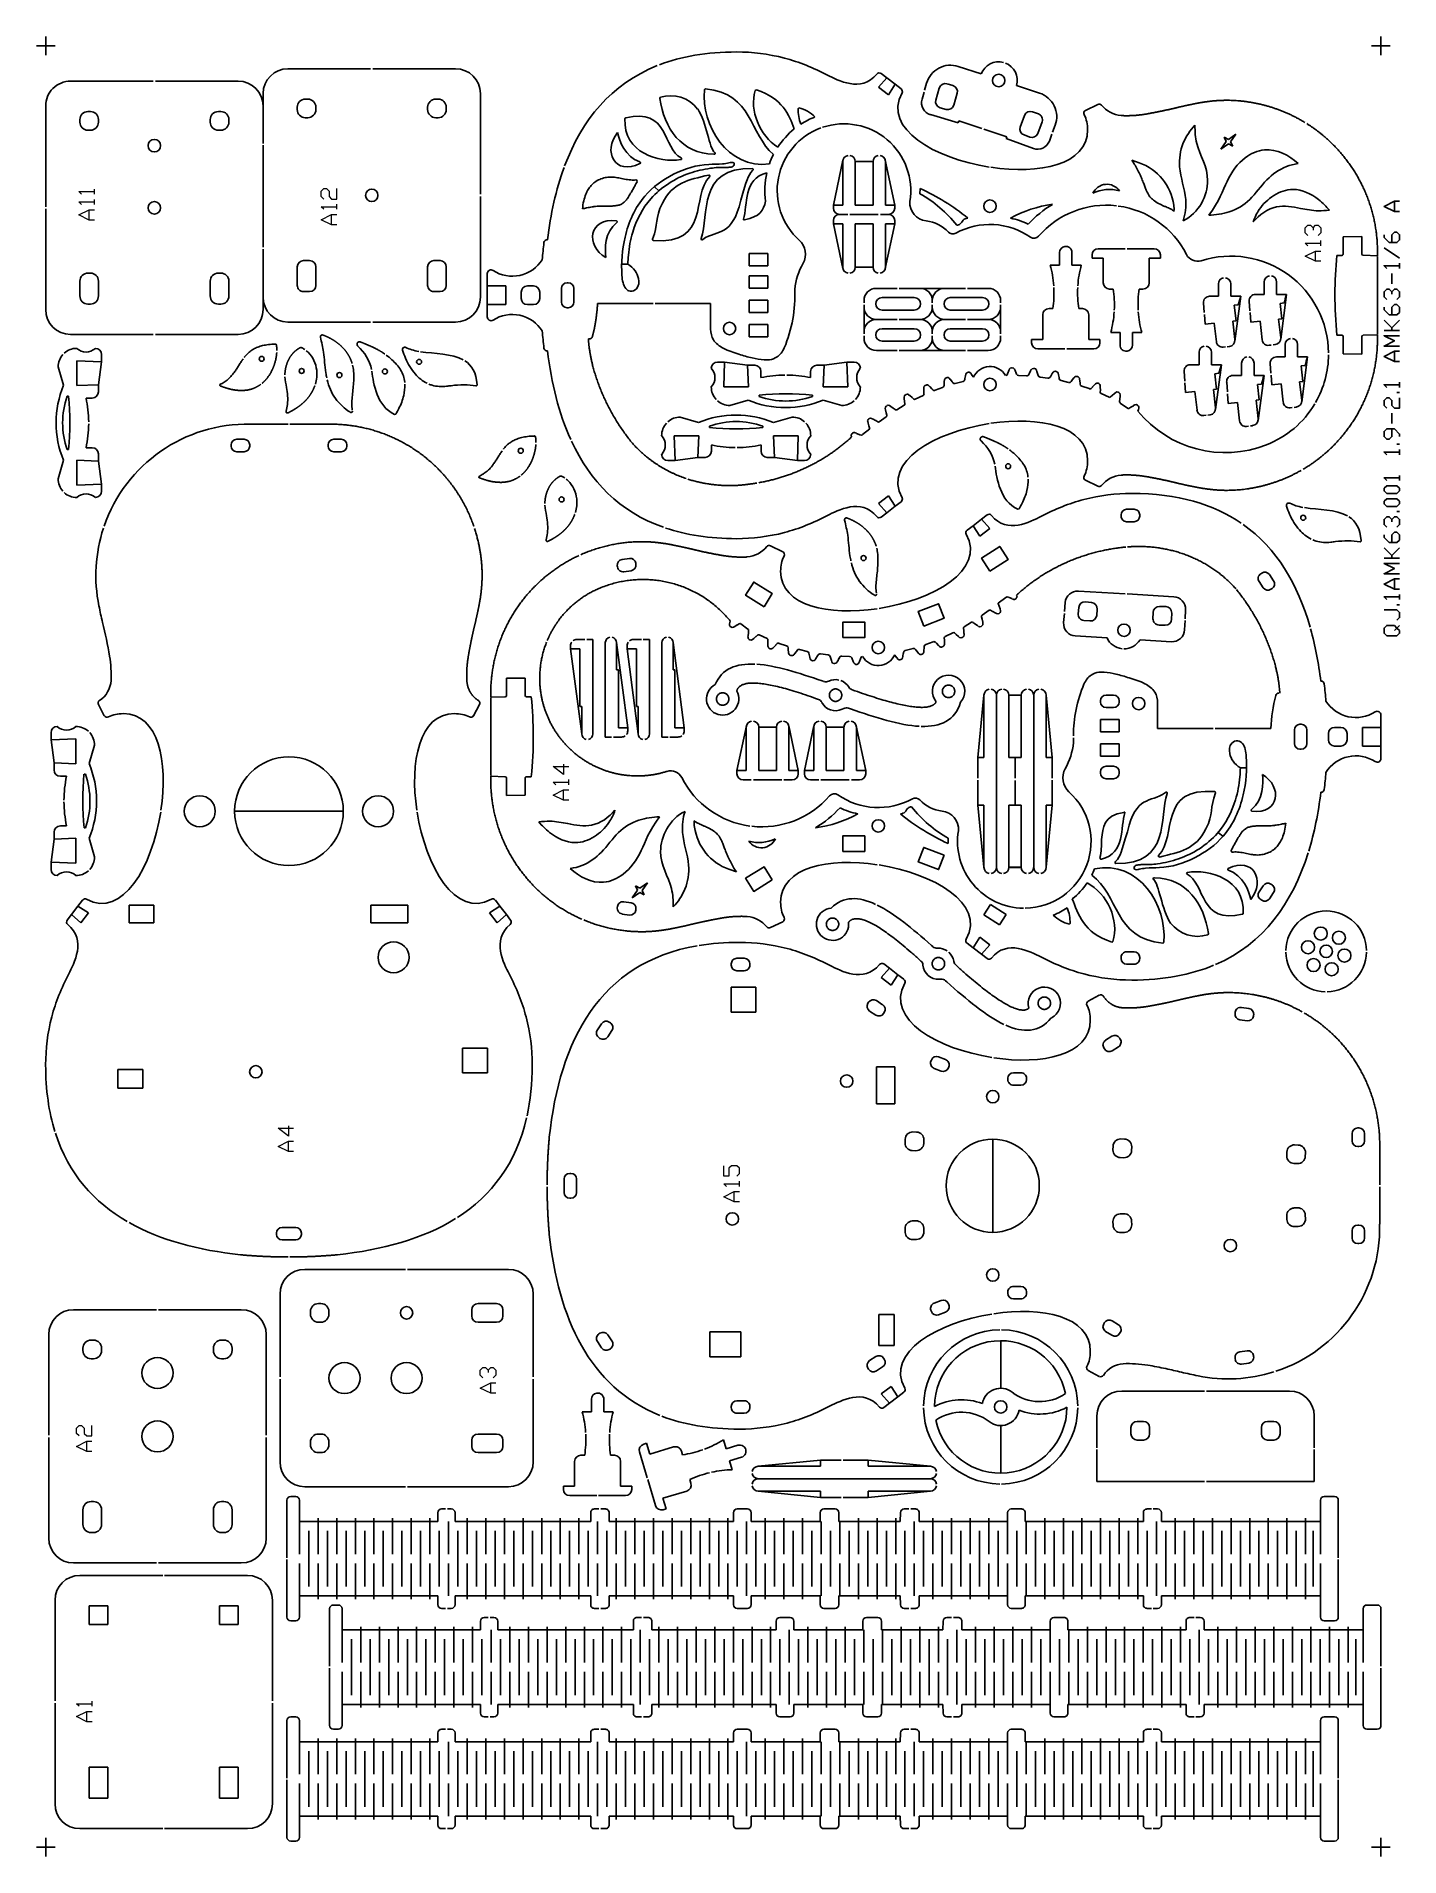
# Model space of a CAD drawing. Header units: millimetres. Extents: x 3384 to 3603, y -555 to -262.
import ezdxf

# ---------------------------------------------------------------- set-up
doc = ezdxf.new("R2010")
doc.units = ezdxf.units.MM
doc.linetypes.add('DASHEDX2', pattern=[38.1, 25.4, -12.7])
doc.layers.add('先切', color=30, linetype='Continuous')
doc.layers.add('最后验证', color=5, linetype='Continuous')
doc.layers.add('压痕', color=3, linetype='Continuous', true_color=0x00ff00)

# ---------------------------------------------------------------- blocks, each defined once
blk = doc.blocks.new('20230327.115756907')
at = {"layer": '压痕'}
for points in [[(2.5, 68.3), (1.66, 68.3), (0, 69.13), (1.66, 69.97), (2.5, 69.97)], [(1.66, 68.3), (1.66, 69.97)], [(1.25, 63.3), (1.25, 64.55), (1.66, 64.97), (2.08, 64.97), (2.5, 64.55), (2.5, 63.72), (2.08, 63.3), (0.83, 63.3), (0, 64.13), (0, 64.55)], [(2.5, 60.81), (0, 62.47)], [(0.42, 59.14), (0, 59.56), (2.5, 59.56)], [(2.5, 59.14), (2.5, 59.97)], [(0.42, 54.14), (0, 54.56), (0, 55.39), (0.42, 55.81), (0.83, 55.81), (1.25, 55.39), (1.25, 54.97)], [(1.25, 56.64), (1.25, 58.31)], [(1.25, 55.39), (1.66, 55.81), (2.08, 55.81), (2.5, 55.39), (2.5, 54.56), (2.08, 54.14)], [(1.25, 51.64), (1.25, 52.89), (1.66, 53.31), (2.08, 53.31), (2.5, 52.89), (2.5, 52.06), (2.08, 51.64), (0.83, 51.64), (0, 52.47), (0, 52.89)], [(0, 50.81), (1.25, 49.56), (1.25, 49.14)], [(1.25, 49.56), (2.5, 50.81)], [(2.5, 49.14), (0, 49.14)], [(2.5, 46.64), (0, 46.64), (1.66, 47.48), (0, 48.31), (2.5, 48.31)], [(2.5, 44.14), (1.66, 44.14), (0, 44.98), (1.66, 45.81), (2.5, 45.81)], [(1.66, 44.14), (1.66, 45.81)], [(0.42, 39.98), (0, 40.4), (2.5, 40.4)], [(0.42, 36.65), (0, 37.07), (0, 37.9), (0.42, 38.32), (0.83, 38.32), (1.25, 37.9), (1.25, 37.07), (1.66, 36.65), (2.5, 36.65), (2.5, 38.32)], [(2.5, 39.15), (2.08, 39.15)], [(2.5, 39.98), (2.5, 40.81)], [(1.25, 34.15), (1.25, 35.82)], [(2.5, 32.07), (2.5, 32.48), (1.66, 33.32), (0.42, 33.32), (0, 32.9), (0, 32.07), (0.42, 31.65), (0.83, 31.65), (1.25, 32.07), (1.25, 33.32)], [(0.42, 29.15), (0, 29.57), (2.5, 29.57)], [(2.5, 30.82), (2.08, 30.82)], [(2.5, 29.15), (2.5, 29.98)], [(0.42, 24.99), (0, 25.41), (2.5, 25.41)], [(2.5, 23.32), (2.08, 22.91), (0.42, 22.91), (0, 23.32), (0, 23.74), (0.42, 24.16), (2.08, 24.16), (2.5, 23.74), (2.5, 23.32)], [(2.5, 24.99), (2.5, 25.82)], [(2.5, 21.24), (2.08, 20.82), (0.42, 20.82), (0, 21.24), (0, 21.66), (0.42, 22.07), (2.08, 22.07), (2.5, 21.66), (2.5, 21.24)], [(0.42, 17.49), (0, 17.91), (0, 18.74), (0.42, 19.16), (0.83, 19.16), (1.25, 18.74), (1.25, 18.32)], [(1.25, 18.74), (1.66, 19.16), (2.08, 19.16), (2.5, 18.74), (2.5, 17.91), (2.08, 17.49)], [(2.5, 19.99), (2.08, 19.99)], [(1.25, 14.99), (1.25, 16.24), (1.66, 16.66), (2.08, 16.66), (2.5, 16.24), (2.5, 15.41), (2.08, 14.99), (0.83, 14.99), (0, 15.83), (0, 16.24)], [(0, 14.16), (1.25, 12.91), (1.25, 12.49)], [(2.5, 12.49), (0, 12.49)], [(1.25, 12.91), (2.5, 14.16)], [(2.5, 9.99), (0, 9.99), (1.66, 10.83), (0, 11.66), (2.5, 11.66)], [(2.5, 7.5), (1.66, 7.5), (0, 8.33), (1.66, 9.16), (2.5, 9.16)], [(1.66, 7.5), (1.66, 9.16)], [(0.42, 5.83), (0, 6.25), (2.5, 6.25)], [(2.5, 5.83), (2.5, 6.66)], [(2.08, 2.5), (2.5, 2.92), (2.5, 3.75), (2.08, 4.17), (0, 4.17)], [(2.5, 5), (2.08, 5)], [(1.66, 0.83), (2.08, 1.25), (2.5, 0.83), (2.5, 0.42), (2.08, 0), (0.42, 0), (0, 0.42), (0, 1.25), (0.42, 1.67), (1.66, 1.67), (2.08, 1.25), (2.5, 1.67)]]:
    blk.add_lwpolyline(points, dxfattribs=at)
blk = doc.blocks.new('20230327.11170537')
for p, q in [((0, 10.15), (0, 19.4)), ((0.6, 20), (1.4, 20)), ((2, 19.4), (2.01, 16)), ((24.89, 18), (25.52, 18)), ((25.82, 18), (26.46, 18)), ((49.5, 18), (50.24, 18)), ((50.54, 18), (51.28, 18)), ((74.14, 18), (72.48, 18)), ((86.45, 18), (88.26, 18)), ((99.38, 18), (100.14, 18)), ((100.44, 18), (101.19, 18)), ((116.63, 18), (118.27, 18)), ((139.19, 18), (138.49, 18)), ((140.19, 18), (139.49, 18)), ((166.41, 16), (166.41, 19.4)), ((167.01, 20), (168.68, 20)), ((169.28, 19.4), (169.28, 10.15)), ((24.29, 16), (2.01, 16)), ((24.29, 16), (24.29, 17.4)), ((27.06, 17.4), (27.06, 16)), ((48.93, 16), (27.06, 16)), ((48.93, 16), (48.9, 17.39)), ((51.88, 17.39), (51.86, 16)), ((71.87, 16), (51.86, 16)), ((71.88, 17.4), (71.87, 16)), ((74.74, 16), (74.74, 17.4)), ((85.85, 16), (74.74, 16)), ((85.85, 16), (85.85, 17.4)), ((88.86, 17.41), (88.87, 16)), ((98.75, 16), (88.87, 16)), ((98.75, 16), (98.78, 17.41)), ((101.79, 17.39), (101.78, 16)), ((116.03, 16), (101.78, 16)), ((116.03, 16), (116.03, 17.4)), ((118.87, 17.4), (118.87, 16)), ((137.9, 16), (118.87, 16)), ((137.89, 17.39), (137.9, 16)), ((140.79, 16), (140.79, 17.4)), ((166.41, 16), (140.79, 16)), ((0, 0.6), (0, 9.85)), ((169.28, 9.85), (169.28, 0.6)), ((2.01, 4), (2, 0.6)), ((2.01, 4), (24.29, 4)), ((24.29, 2.6), (24.29, 4)), ((27.06, 4), (27.06, 2.6)), ((27.06, 4), (48.93, 4)), ((48.9, 2.61), (48.93, 4)), ((51.86, 4), (51.88, 2.61)), ((51.86, 4), (71.87, 4)), ((71.87, 4), (71.88, 2.6)), ((74.74, 2.6), (74.74, 4)), ((74.74, 4), (81.23, 4)), ((81.23, 4), (85.61, 4)), ((85.85, 4), (85.61, 4)), ((85.85, 2.6), (85.85, 4)), ((88.87, 4), (88.86, 2.59)), ((88.87, 4), (98.75, 4)), ((98.78, 2.59), (98.75, 4)), ((101.78, 4), (101.79, 2.61)), ((101.78, 4), (116.03, 4)), ((116.03, 2.6), (116.03, 4)), ((118.87, 4), (118.87, 2.6)), ((118.87, 4), (137.9, 4)), ((137.9, 4), (137.89, 2.61)), ((140.79, 2.6), (140.79, 4)), ((140.79, 4), (166.41, 4)), ((166.41, 0.6), (166.41, 4)), ((1.4, 0), (0.6, 0)), ((25.52, 2), (24.89, 2)), ((26.46, 2), (25.82, 2)), ((50.24, 2), (49.5, 2)), ((51.28, 2), (50.54, 2)), ((72.48, 2), (74.14, 2)), ((88.26, 2), (86.45, 2)), ((100.14, 2), (99.38, 2)), ((101.19, 2), (100.44, 2)), ((118.27, 2), (116.63, 2)), ((138.49, 2), (139.19, 2)), ((139.49, 2), (140.19, 2)), ((168.68, 0), (167.01, 0))]:
    blk.add_line(p, q)
for centre, start, end in [((0.6, 19.4), 90, 180), ((1.4, 19.4), 0.1087, 90), ((24.89, 17.4), 90, 180), ((26.46, 17.4), 360, 90), ((49.5, 17.4), 90, 181.2269), ((51.28, 17.4), 359.1365, 90), ((72.48, 17.4), 90, 179.7604), ((74.14, 17.4), 360, 90), ((86.45, 17.4), 90, 180), ((88.26, 17.4), 0.6352, 90), ((99.38, 17.4), 90, 178.8071), ((101.19, 17.4), 359.5157, 90), ((116.63, 17.4), 90, 180), ((118.27, 17.4), 359.9395, 90), ((138.49, 17.4), 90, 180.4799), ((140.19, 17.4), 360, 90), ((167.01, 19.4), 90, 180), ((168.68, 19.4), 360, 90), ((0.6, 0.6), 180, 270), ((1.4, 0.6), 270, 359.8913), ((24.89, 2.6), 180, 270), ((26.46, 2.6), 270, 0), ((49.5, 2.6), 178.7731, 270), ((51.28, 2.6), 270, 0.8635), ((72.48, 2.6), 180.2396, 270), ((74.14, 2.6), 270, 0), ((86.45, 2.6), 180, 270), ((88.26, 2.6), 270, 359.3648), ((99.38, 2.6), 181.1929, 270), ((101.19, 2.6), 270, 0.4843), ((116.63, 2.6), 180, 270), ((118.27, 2.6), 270, 0.0605), ((138.49, 2.6), 179.5201, 270), ((140.19, 2.6), 270, 0), ((167.01, 0.6), 180, 270), ((168.68, 0.6), 270, 0)]:
    blk.add_arc(centre, 0.6, start, end)
at = {"layer": '先切'}
for p, q in [((2.01, 10.75), (2.01, 16)), ((5.01, 10.75), (5.01, 16.5)), ((8.01, 10.75), (8.01, 16.5)), ((11.01, 10.75), (11.01, 16.5)), ((14.01, 10.75), (14.01, 16.5)), ((17.01, 10.75), (17.01, 16.5)), ((20.01, 10.75), (20.01, 16.5)), ((23.01, 10.75), (23.01, 16.5)), ((26.01, 10.75), (26.01, 16)), ((29.01, 10.75), (29.01, 16.5)), ((32.01, 10.75), (32.01, 16.5)), ((35.01, 10.75), (35.01, 16.5)), ((38.01, 10.75), (38.01, 16.5)), ((41.01, 10.75), (41.01, 16.5)), ((44.01, 10.75), (44.01, 16.5)), ((47.01, 10.75), (47.01, 16.5)), ((50.01, 10.75), (50.01, 16)), ((53.01, 10.75), (53.01, 16.5)), ((56.01, 10.75), (56.01, 16.5)), ((59.01, 10.75), (59.01, 16.5)), ((62.01, 10.75), (62.01, 16.5)), ((65.01, 10.75), (65.01, 16.5)), ((68.01, 10.75), (68.01, 16.5)), ((71.01, 10.75), (71.01, 16.5)), ((74.01, 10.75), (74.01, 16)), ((77.01, 10.75), (77.01, 16.5)), ((80.01, 10.75), (80.01, 16.5)), ((83.01, 10.75), (83.01, 16.5)), ((86.01, 10.75), (86.01, 16)), ((89.01, 10.75), (89.01, 16)), ((92.01, 10.75), (92.01, 16.5)), ((95.01, 10.75), (95.01, 16.5)), ((98.01, 10.75), (98.01, 16.5)), ((101.01, 10.75), (101.01, 16)), ((104.01, 10.75), (104.01, 16.5)), ((107.01, 10.75), (107.01, 16.5)), ((110.01, 10.75), (110.01, 16.5)), ((113.01, 10.75), (113.01, 16.5)), ((116.01, 10.75), (116.01, 16)), ((119.01, 10.75), (119.01, 16)), ((122.01, 10.75), (122.01, 16.5)), ((125.01, 10.75), (125.01, 16.5)), ((128.01, 10.75), (128.01, 16.5)), ((131.01, 10.75), (131.01, 16.5)), ((134.01, 10.75), (134.01, 16.5)), ((137.01, 10.75), (137.01, 16.5)), ((140.01, 10.75), (140.01, 16)), ((143.01, 10.75), (143.01, 16.5)), ((146.01, 10.75), (146.01, 16.5)), ((149.01, 10.75), (149.01, 16.5)), ((152.01, 10.75), (152.01, 16.5)), ((155.01, 10.75), (155.01, 16.5)), ((158.01, 10.75), (158.01, 16.5)), ((161.01, 10.75), (161.01, 16.5)), ((164.01, 10.75), (164.01, 16.5)), ((166.41, 10.75), (166.41, 16)), ((3.51, 5.5), (3.51, 14.5)), ((6.51, 5.5), (6.51, 14.5)), ((9.51, 5.5), (9.51, 14.5)), ((12.51, 5.5), (12.51, 14.5)), ((15.51, 5.5), (15.51, 14.5)), ((18.51, 5.5), (18.51, 14.5)), ((21.51, 5.5), (21.51, 14.5)), ((24.51, 5.5), (24.51, 14.5)), ((27.51, 5.5), (27.51, 14.5)), ((30.51, 5.5), (30.51, 14.5)), ((33.51, 5.5), (33.51, 14.5)), ((36.51, 5.5), (36.51, 14.5)), ((39.51, 5.5), (39.51, 14.5)), ((42.51, 5.5), (42.51, 14.5)), ((45.51, 5.5), (45.51, 14.5)), ((48.51, 5.5), (48.51, 14.5)), ((51.51, 5.5), (51.51, 14.5)), ((54.51, 5.5), (54.51, 14.5)), ((57.51, 5.5), (57.51, 14.5)), ((60.51, 5.5), (60.51, 14.5)), ((63.51, 5.5), (63.51, 14.5)), ((66.51, 5.5), (66.51, 14.5)), ((69.51, 5.5), (69.51, 14.5)), ((72.51, 5.5), (72.51, 14.5)), ((75.51, 5.5), (75.51, 14.5)), ((78.51, 5.5), (78.51, 14.5)), ((81.51, 5.5), (81.51, 14.5)), ((84.51, 5.5), (84.51, 14.5)), ((87.51, 5.5), (87.51, 14.5)), ((90.51, 5.5), (90.51, 14.5)), ((93.51, 5.5), (93.51, 14.5)), ((96.51, 5.5), (96.51, 14.5)), ((99.51, 5.5), (99.51, 14.5)), ((102.51, 5.5), (102.51, 14.5)), ((105.51, 5.5), (105.51, 14.5)), ((108.51, 5.5), (108.51, 14.5)), ((111.51, 5.5), (111.51, 14.5)), ((114.51, 5.5), (114.51, 14.5)), ((117.51, 5.5), (117.51, 14.5)), ((120.51, 5.5), (120.51, 14.5)), ((123.51, 5.5), (123.51, 14.5)), ((126.51, 5.5), (126.51, 14.5)), ((129.51, 5.5), (129.51, 14.5)), ((132.51, 5.5), (132.51, 14.5)), ((135.51, 5.5), (135.51, 14.5)), ((138.51, 5.5), (138.51, 14.5)), ((141.51, 5.5), (141.51, 14.5)), ((144.51, 5.5), (144.51, 14.5)), ((147.51, 5.5), (147.51, 14.5)), ((150.51, 5.5), (150.51, 14.5)), ((153.51, 5.5), (153.51, 14.5)), ((156.51, 5.5), (156.51, 14.5)), ((159.51, 5.5), (159.51, 14.5)), ((162.51, 5.5), (162.51, 14.5)), ((165.21, 5.5), (165.21, 14.5)), ((2.01, 9.25), (2.01, 4)), ((5.01, 9.25), (5.01, 3.5)), ((8.01, 9.25), (8.01, 3.5)), ((11.01, 9.25), (11.01, 3.5)), ((14.01, 9.25), (14.01, 3.5)), ((17.01, 9.25), (17.01, 3.5)), ((20.01, 9.25), (20.01, 3.5)), ((23.01, 9.25), (23.01, 3.5)), ((26.01, 9.25), (26.01, 4)), ((29.01, 9.25), (29.01, 3.5)), ((32.01, 9.25), (32.01, 3.5)), ((35.01, 9.25), (35.01, 3.5)), ((38.01, 9.25), (38.01, 3.5)), ((41.01, 9.25), (41.01, 3.5)), ((44.01, 9.25), (44.01, 3.5)), ((47.01, 9.25), (47.01, 3.5)), ((50.01, 9.25), (50.01, 4)), ((53.01, 9.25), (53.01, 3.5)), ((56.01, 9.25), (56.01, 3.5)), ((59.01, 9.25), (59.01, 3.5)), ((62.01, 9.25), (62.01, 3.5)), ((65.01, 9.25), (65.01, 3.5)), ((68.01, 9.25), (68.01, 3.5)), ((71.01, 9.25), (71.01, 3.5)), ((74.01, 9.25), (74.01, 4)), ((77.01, 9.25), (77.01, 3.5)), ((80.01, 9.25), (80.01, 3.5)), ((83.01, 9.25), (83.01, 3.5)), ((86.01, 9.25), (86.01, 4)), ((89.01, 9.25), (89.01, 4)), ((92.01, 9.25), (92.01, 3.5)), ((95.01, 9.25), (95.01, 3.5)), ((98.01, 9.25), (98.01, 3.5)), ((101.01, 9.25), (101.01, 4)), ((104.01, 9.25), (104.01, 3.5)), ((107.01, 9.25), (107.01, 3.5)), ((110.01, 9.25), (110.01, 3.5)), ((113.01, 9.25), (113.01, 3.5)), ((116.01, 9.25), (116.01, 4)), ((119.01, 9.25), (119.01, 4)), ((122.01, 9.25), (122.01, 3.5)), ((125.01, 9.25), (125.01, 3.5)), ((128.01, 9.25), (128.01, 3.5)), ((131.01, 9.25), (131.01, 3.5)), ((134.01, 9.25), (134.01, 3.5)), ((137.01, 9.25), (137.01, 3.5)), ((140.01, 9.25), (140.01, 4)), ((143.01, 9.25), (143.01, 3.5)), ((146.01, 9.25), (146.01, 3.5)), ((149.01, 9.25), (149.01, 3.5)), ((152.01, 9.25), (152.01, 3.5)), ((155.01, 9.25), (155.01, 3.5)), ((158.01, 9.25), (158.01, 3.5)), ((161.01, 9.25), (161.01, 3.5)), ((164.01, 9.25), (164.01, 3.5)), ((166.41, 9.25), (166.41, 4))]:
    blk.add_line(p, q, dxfattribs=at)
blk = doc.blocks.new('20220722.10085120')
for p, q in [((4, 40.77), (17.35, 40.77)), ((17.65, 40.77), (31, 40.77)), ((0, 20.56), (0, 36.77)), ((5.5, 35.88), (5.5, 30.88)), ((8.5, 35.88), (5.5, 35.88)), ((8.5, 30.88), (8.5, 35.88)), ((26.5, 35.88), (26.5, 30.88)), ((29.5, 35.88), (26.5, 35.88)), ((29.5, 30.88), (29.5, 35.88)), ((35, 36.77), (35, 20.56)), ((5.5, 30.88), (8.5, 30.88)), ((26.5, 30.88), (29.5, 30.88)), ((0, 4), (0, 20.21)), ((35, 20.21), (35, 4)), ((5.5, 7.88), (5.5, 4.89)), ((8.5, 7.88), (5.5, 7.88)), ((8.5, 4.89), (8.5, 7.88)), ((26.5, 7.88), (26.5, 4.89)), ((29.5, 7.88), (26.5, 7.88)), ((29.5, 4.89), (29.5, 7.88)), ((5.5, 4.89), (8.5, 4.89)), ((26.5, 4.89), (29.5, 4.89)), ((17.35, 0), (4, 0)), ((31, 0), (17.65, 0))]:
    blk.add_line(p, q)
at = {"extrusion": (0, 0, -1)}
for centre, start, end in [((-4, 36.77), 0, 90), ((-31, 36.77), 90, 180), ((-4, 4), 270, 360), ((-31, 4), 180, 270)]:
    blk.add_arc(centre, 4, start, end, dxfattribs=at)
blk = doc.blocks.new('20220628.17531937')
for p, q in [((0, 23), (0, 21.85)), ((0, 21.85), (4, 22)), ((4, 22), (4, 18)), ((6.14, 18), (7, 21)), ((0.5, 18.15), (0.5, 17)), ((4, 18), (0.5, 18.15)), ((1.5, 16), (2.5, 16)), ((5.32, 16.3), (5.54, 16.3)), ((0.5, 7), (0.5, 5.85)), ((0.5, 5.85), (4, 6)), ((2.5, 8), (1.5, 8)), ((4, 6), (4, 2)), ((5.53, 7.69), (5.31, 7.69)), ((7, 3), (6.13, 5.95)), ((0, 2.15), (0, 1)), ((4, 2), (0, 2.15))]:
    blk.add_line(p, q)
for centre, radius, start, end in [((1, 23), 1, 89.9996, 179.9996), ((4, 21), 3, 47.8692, 89.998), ((4, 21), 3, 0.0104, 42.1392), ((-8.34, 11.98), 15.67, 337.3449, 22.5656), ((1.5, 17), 1, 180.0005, 270.0005), ((21.23, 12), 19.15, 167.9449, 179.5513), ((21.23, 12), 19.15, 180.4488, 192.0552), ((1.5, 7), 1, 89.9996, 179.9996), ((4, 3), 3, 317.8647, 359.9996), ((1, 1), 1, 180.0005, 270.0005), ((4, 3), 3, 269.9996, 312.1344)]:
    blk.add_arc(centre, radius, start, end)
at = {"extrusion": (0, 0, -1)}
for centre, radius, start, end in [((-2.5, 25.63), 2.22, 227.3862, 312.6138), ((-51.46, 11.91), 46.35, 354.7798, 5.4421), ((6.64, 12.01), 12.91, 160.5771, 199.5403), ((-2.5, -1.63), 2.22, 47.3862, 132.6138)]:
    blk.add_arc(centre, radius, start, end, dxfattribs=at)
at = {"layer": '先切'}
for p, q in [((0, 21.85), (0.5, 18.15)), ((0, 2.15), (0.5, 5.85))]:
    blk.add_line(p, q, dxfattribs=at)
blk = doc.blocks.new('20220815.17060778')
blk.add_circle((12.41, 12.41), 1)
for centre, radius, start, end in [((12.41, 12.41), 12.41, 90.6926, 179.3074), ((12.41, 12.41), 12.41, 0.6926, 89.3074), ((12.41, 12.41), 10.66, 11.6167, 179.693), ((18.7, 20.57), 7.31, 232.5061, 304.5739), ((12.41, 12.41), 12.41, 180.6926, 269.3074), ((12.41, 12.41), 10.66, 191.6167, 359.693), ((12.41, 12.41), 12.41, 270.6926, 359.3074), ((6.12, 4.25), 7.31, 52.5061, 124.5739)]:
    blk.add_arc(centre, radius, start, end)
at = {"extrusion": (0, 0, -1)}
for centre, radius, start, end in [((-12.41, 12.41), 3, 10.0692, 127.9537), ((-6.12, 4.25), 9.31, 62.0315, 111.0262), ((-12.41, 12.41), 3, 190.0692, 307.9537), ((-18.7, 20.57), 9.31, 242.0315, 291.0262)]:
    blk.add_arc(centre, radius, start, end, dxfattribs=at)
at = {"layer": '先切'}
for p, q in [((12.41, 15.51), (12.41, 22.97)), ((12.41, 9.31), (12.41, 1.85))]:
    blk.add_line(p, q, dxfattribs=at)
blk = doc.blocks.new('20220623.11462174')
for p, q in [((-3, 1.7), (-3, 0.7)), ((12.2, 1.7), (-3, 1.7)), ((-3, 0.4), (-3, -0.9)), ((-2, -1.9), (-1.5, -1.9)), ((-1.5, -1.9), (-1.5, -0.4)), ((-1.5, -0.4), (7.8, -0.4)), ((7.8, -0.4), (7.8, -0.1)), ((7.8, -0.1), (12.2, -0.1))]:
    blk.add_line(p, q)
for centre, radius, start, end in [((12.2, 0.8), 0.9, 11.2082, 90), ((12.2, 0.8), 0.9, 270, 348.7918), ((-2, -0.9), 1, 180, 216.3976), ((-2, -0.9), 1, 233.6024, 270)]:
    blk.add_arc(centre, radius, start, end)
at = {"layer": '先切'}
blk.add_line((12.2, -0.1), (-1.5, -1.9), dxfattribs=at)
blk = doc.blocks.new('20220623.11374074')
for p, q in [((1.07, 0.5), (1.07, 7.5)), ((3.07, 7.5), (3.07, 0.5)), ((5.93, 0.5), (5.93, 7.5)), ((7.93, 7.5), (7.93, 0.5)), ((-0.43, 0.5), (1.07, 0.5)), ((-0.43, 0), (-0.43, 0.5)), ((3.07, 0.5), (5.93, 0.5)), ((7.93, 0.5), (9.43, 0.5)), ((9.43, 0.5), (9.43, 0)), ((1.86, -1), (0.57, -1)), ((6.78, -1), (2.21, -1)), ((8.43, -1), (7.13, -1))]:
    blk.add_line(p, q)
for centre, start, end in [((2.07, 7.5), 98.6024, 180), ((2.07, 7.5), 0, 81.3976), ((6.93, 7.5), 98.6024, 180), ((6.93, 7.5), 0, 81.3976)]:
    blk.add_arc(centre, 1, start, end)
at = {"extrusion": (0, 0, -1)}
for centre, start, end in [((-0.57, 0), 270, 0), ((-8.43, 0), 180, 270)]:
    blk.add_arc(centre, 1, start, end, dxfattribs=at)
at = {"layer": '先切'}
for p, q in [((-0.43, 0.5), (1.09, 7.71)), ((3.07, 7.5), (5.93, 7.5)), ((9.43, 0.5), (7.91, 7.71))]:
    blk.add_line(p, q, dxfattribs=at)
blk = doc.blocks.new('20220817.09360026')
for p, q in [((29.75, 140.81), (29.76, 137.81)), ((32.56, 140.81), (29.75, 140.81)), ((32.85, 143.33), (32.75, 141.01)), ((45.63, 141.01), (45.54, 143.33)), ((48.64, 140.81), (45.83, 140.81)), ((48.63, 137.81), (48.64, 140.81)), ((29.76, 137.81), (32.56, 137.81)), ((45.83, 137.81), (48.63, 137.81)), ((32.76, 137.61), (32.76, 136.81)), ((45.63, 136.81), (45.63, 137.61)), ((10.49, 121.01), (10.65, 122.19)), ((11.67, 122.96), (11.87, 122.93)), ((12.64, 121.92), (12.47, 120.73)), ((13.24, 120.55), (14.11, 119.33)), ((14.47, 119.69), (13.24, 120.55)), ((65.92, 120.73), (65.75, 121.92)), ((66.52, 122.93), (66.72, 122.96)), ((67.73, 122.19), (67.9, 121.01)), ((11.45, 119.96), (11.25, 119.99)), ((14.11, 119.33), (13.76, 118.63)), ((13.76, 118.63), (14.46, 118.97)), ((14.46, 118.97), (15.69, 118.11)), ((15.17, 120.04), (14.47, 119.69)), ((14.82, 119.34), (15.17, 120.04)), ((15.69, 118.11), (14.82, 119.34)), ((67.13, 119.99), (66.93, 119.96)), ((17.85, 104.98), (17.42, 103.78)), ((56.53, 101.93), (57.37, 103.06)), ((56.95, 104.06), (56.84, 104.27)), ((56.88, 104.67), (56.96, 104.78)), ((56.96, 104.04), (56.95, 104.06)), ((57.19, 103.64), (56.96, 104.04)), ((57.2, 103.62), (57.19, 103.64)), ((57.39, 103.32), (57.2, 103.62)), ((57.35, 104.91), (57.58, 104.84)), ((57.58, 104.84), (57.59, 104.84)), ((57.59, 104.84), (57.82, 104.77)), ((54.78, 101.6), (54.84, 101.71)), ((54.98, 101), (54.83, 101.19)), ((54.99, 100.99), (54.98, 101)), ((55.3, 100.64), (54.99, 100.99)), ((55, 98.84), (55.6, 100.12)), ((55.2, 101.92), (55.43, 101.91)), ((55.31, 100.63), (55.3, 100.64)), ((55.56, 100.37), (55.31, 100.63)), ((55.43, 101.91), (55.45, 101.91)), ((55.45, 101.91), (55.91, 101.86)), ((55.91, 101.86), (55.93, 101.86)), ((55.93, 101.86), (56.3, 101.82)), ((9.42, 96.33), (8.46, 98.29)), ((53.32, 98.15), (53.34, 98.32)), ((53.43, 97.94), (53.32, 98.15)), ((53.34, 98.34), (53.39, 98.46)), ((53.34, 98.32), (53.34, 98.34)), ((53.6, 97.77), (53.43, 97.94)), ((53.61, 97.76), (53.6, 97.77)), ((53.95, 97.44), (53.61, 97.76)), ((53.73, 98.7), (53.96, 98.71)), ((53.82, 95.71), (54.22, 96.89)), ((53.96, 97.43), (53.95, 97.44)), ((53.96, 98.71), (53.98, 98.71)), ((54.12, 97.3), (53.96, 97.43)), ((53.98, 98.71), (54.46, 98.72)), ((54.46, 98.72), (54.79, 98.71)), ((69.93, 98.29), (68.97, 96.33)), ((10.12, 96.12), (10.09, 96.1)), ((52.53, 94.42), (52.44, 94.49)), ((52.54, 94.41), (52.53, 94.42)), ((52.91, 94.12), (52.54, 94.41)), ((52.7, 95.38), (53.28, 95.44)), ((52.92, 94.12), (52.91, 94.12)), ((53.07, 94.01), (52.92, 94.12)), ((53.28, 95.44), (53.3, 95.44)), ((53.3, 95.44), (53.49, 95.45)), ((68.3, 96.1), (68.26, 96.12)), ((51.43, 91.49), (51.45, 91.62)), ((51.78, 90.98), (51.59, 91.11)), ((51.73, 91.92), (51.96, 91.97)), ((51.79, 90.97), (51.78, 90.98)), ((52.19, 90.72), (51.79, 90.97)), ((51.96, 91.97), (51.98, 91.98)), ((51.98, 91.98), (52.44, 92.07)), ((52.44, 92.07), (52.45, 92.07)), ((52.45, 92.07), (52.63, 92.1)), ((52.93, 92.39), (53.22, 93.61)), ((50.96, 87.96), (50.98, 88.09)), ((51.23, 88.42), (51.45, 88.49)), ((51.45, 88.49), (51.47, 88.5)), ((51.47, 88.5), (51.92, 88.63)), ((51.92, 88.63), (51.93, 88.64)), ((51.93, 88.64), (52.09, 88.68)), ((52.2, 90.72), (52.19, 90.72)), ((52.35, 90.63), (52.2, 90.72)), ((52.36, 89), (52.54, 90.25)), ((51.06, 84.88), (51.28, 84.98)), ((51.37, 87.49), (51.16, 87.6)), ((51.28, 84.98), (51.29, 84.98)), ((51.29, 84.98), (51.72, 85.16)), ((51.38, 87.48), (51.37, 87.49)), ((51.8, 87.27), (51.38, 87.48)), ((51.72, 85.16), (51.73, 85.17)), ((51.73, 85.17), (51.87, 85.22)), ((51.81, 87.26), (51.8, 87.27)), ((51.95, 87.2), (51.81, 87.26)), ((52.12, 85.56), (52.17, 86.84)), ((50.84, 84.4), (50.84, 84.54)), ((51.29, 83.97), (51.07, 84.06)), ((51.3, 83.96), (51.29, 83.97)), ((51.74, 83.8), (51.3, 83.96)), ((51.75, 83.79), (51.74, 83.8)), ((51.88, 83.75), (51.75, 83.79)), ((51.6, 77.33), (51.58, 77.46)), ((51.73, 77.84), (51.92, 77.98)), ((52.12, 76.99), (51.89, 77.04)), ((51.92, 77.98), (51.93, 77.99)), ((51.93, 77.99), (52.33, 78.25)), ((52.14, 76.99), (52.12, 76.99)), ((52.6, 76.91), (52.14, 76.99)), ((52.33, 78.25), (52.34, 78.25)), ((52.34, 78.25), (52.39, 78.29)), ((52.61, 76.9), (52.6, 76.91)), ((52.74, 76.89), (52.61, 76.9)), ((53.37, 75.35), (53.05, 76.6)), ((52.49, 73.88), (52.45, 74.01)), ((52.56, 74.4), (52.74, 74.56)), ((52.74, 74.56), (52.75, 74.57)), ((52.75, 74.57), (53.12, 74.86)), ((53.04, 73.59), (52.8, 73.62)), ((53.05, 73.59), (53.04, 73.59)), ((53.52, 73.55), (53.05, 73.59)), ((53.12, 74.86), (53.13, 74.87)), ((53.13, 74.87), (53.24, 74.95)), ((53.53, 73.55), (53.52, 73.55)), ((53.69, 73.55), (53.53, 73.55)), ((54.47, 72.12), (54.03, 73.3)), ((53.69, 70.53), (53.64, 70.66)), ((53.72, 71.06), (53.88, 71.23)), ((53.88, 71.23), (53.89, 71.24)), ((53.89, 71.24), (54.23, 71.57)), ((54.23, 71.57), (54.24, 71.58)), ((54.24, 71.58), (54.38, 71.7)), ((55.1, 70.32), (54.76, 70.3)), ((21.99, 69.69), (22.84, 69.67)), ((54.27, 70.3), (54.03, 70.3)), ((54.28, 70.3), (54.27, 70.3)), ((54.75, 70.3), (54.28, 70.3)), ((54.76, 70.3), (54.75, 70.3)), ((55.21, 67.32), (55.15, 67.43)), ((55.19, 67.84), (55.33, 68.03)), ((55.93, 68.92), (55.31, 70.19)), ((55.33, 68.03), (55.34, 68.04)), ((55.34, 68.04), (55.65, 68.4)), ((55.65, 68.4), (55.66, 68.4)), ((55.66, 68.4), (55.89, 68.66)), ((5.23, 65.68), (5.96, 66.64)), ((6.91, 64.58), (5.23, 65.68)), ((5.69, 62.99), (6.91, 64.58)), ((55.81, 67.13), (55.57, 67.12)), ((55.82, 67.14), (55.81, 67.13)), ((56.29, 67.19), (55.82, 67.14)), ((56.3, 67.19), (56.29, 67.19)), ((56.67, 67.24), (56.3, 67.19)), ((57.61, 65.95), (56.9, 67.13)), ((56.95, 64.78), (57.08, 64.98)), ((57.08, 64.98), (57.09, 64.99)), ((57.09, 64.99), (57.36, 65.37)), ((57.36, 65.37), (57.37, 65.38)), ((57.37, 65.38), (57.6, 65.69)), ((73.16, 65.68), (71.48, 64.58)), ((71.48, 64.58), (72.7, 62.99)), ((72.43, 66.64), (73.16, 65.68)), ((3.49, 63.42), (4.19, 64.33)), ((4.19, 64.33), (5.69, 62.99)), ((10.52, 63.97), (8.9, 61.45)), ((12.21, 62.89), (10.52, 63.97)), ((10.58, 60.36), (12.21, 62.89)), ((57.03, 64.25), (56.96, 64.36)), ((57.64, 64.13), (57.4, 64.09)), ((57.65, 64.13), (57.64, 64.13)), ((58.11, 64.23), (57.65, 64.13)), ((58.13, 64.23), (58.11, 64.23)), ((58.51, 64.33), (58.13, 64.23)), ((59.55, 63.11), (58.75, 64.24)), ((59.01, 61.89), (59.12, 62.1)), ((59.12, 62.11), (59.35, 62.52)), ((59.12, 62.1), (59.12, 62.11)), ((59.35, 62.52), (59.36, 62.54)), ((59.36, 62.54), (59.56, 62.86)), ((60.66, 61.62), (60.22, 61.46)), ((60.67, 61.62), (60.66, 61.62)), ((61.62, 60.4), (60.67, 61.62)), ((72.7, 62.99), (74.19, 64.33)), ((74.19, 64.33), (74.89, 63.42)), ((8.9, 61.45), (10.58, 60.36)), ((59.13, 61.38), (59.05, 61.48)), ((59.75, 61.32), (59.52, 61.25)), ((59.76, 61.32), (59.75, 61.32)), ((60.21, 61.46), (59.76, 61.32)), ((60.22, 61.46), (60.21, 61.46)), ((61.32, 59.22), (61.41, 59.44)), ((61.49, 58.72), (61.4, 58.81)), ((61.41, 59.44), (61.42, 59.45)), ((61.42, 59.45), (61.61, 59.88)), ((61.61, 59.89), (61.67, 60)), ((61.61, 59.88), (61.61, 59.89)), ((61.99, 58.67), (61.89, 58.63)), ((9.01, 50.15), (9.12, 50.07)), ((32.44, 44.26), (32.44, 43.06)), ((33.34, 45.16), (33.54, 45.16)), ((34.44, 43.06), (34.44, 44.26)), ((36.06, 42.16), (36.06, 45.16)), ((36.06, 45.16), (38.06, 45.16)), ((38.06, 42.16), (38.06, 45.16)), ((39.96, 42.16), (39.96, 45.16)), ((39.96, 45.16), (41.96, 45.16)), ((41.96, 42.16), (41.96, 45.16)), ((43.88, 44.26), (43.88, 43.06)), ((44.78, 45.16), (44.98, 45.16)), ((45.88, 43.06), (45.88, 44.26)), ((3.48, 41.85), (3.68, 41.85)), ((33.34, 42.16), (33.54, 42.16)), ((36.06, 42.16), (38.06, 42.16)), ((39.96, 42.16), (41.96, 42.16)), ((44.78, 42.16), (44.98, 42.16)), ((74.7, 41.85), (74.9, 41.85)), ((2.58, 39.75), (2.58, 40.95)), ((3.68, 38.85), (3.48, 38.85)), ((4.58, 40.95), (4.58, 39.75)), ((73.8, 39.75), (73.8, 40.95)), ((74.9, 38.85), (74.7, 38.85)), ((75.8, 40.95), (75.8, 39.75)), ((16.22, 36.63), (16.2, 36.6)), ((16.49, 36.46), (16.49, 36.54)), ((40.53, 35.96), (40.53, 27.01)), ((44.62, 35.96), (40.53, 35.96)), ((7.31, 27.89), (7.32, 27.88)), ((7.32, 27.88), (7.48, 27.78)), ((7.48, 27.78), (7.5, 27.79)), ((40.53, 26.71), (40.53, 17.75)), ((12.86, 19.21), (12.97, 19.37)), ((14.1, 17.29), (13.11, 17.96)), ((14.22, 19.62), (15.21, 18.96)), ((15.46, 17.71), (15.35, 17.54)), ((63.04, 17.54), (62.92, 17.71)), ((63.17, 18.96), (64.17, 19.62)), ((65.28, 17.96), (64.28, 17.29)), ((65.42, 19.37), (65.53, 19.21)), ((37.19, 12.84), (37.19, 13.04)), ((38.09, 13.94), (40.29, 13.94)), ((40.29, 11.94), (38.09, 11.94)), ((41.19, 13.04), (41.19, 12.84)), ((37.69, 7.46), (37.69, 6.46)), ((39.69, 8.46), (38.69, 8.46)), ((40.69, 6.46), (40.69, 7.46)), ((37.69, 3), (37.69, 0)), ((37.69, 3), (40.69, 3)), ((38.69, 5.46), (39.69, 5.46)), ((40.69, 0), (40.69, 3)), ((37.69, 0), (35.7, 0)), ((42.68, 0), (40.69, 0))]:
    blk.add_line(p, q)
for points in [[(16.16, 98.01), (14.3, 100.98), (16.42, 102.31), (18.27, 99.34)], [(60.11, 99.34), (61.97, 102.31), (64.09, 100.98), (62.23, 98.01)], [(23.24, 83.13), (20.74, 83.13), (20.74, 86.63), (23.24, 86.63)], [(55.14, 86.63), (57.64, 86.63), (57.64, 83.13), (55.14, 83.13)], [(20.13, 70.35), (17.8, 71.24), (19.04, 74.51), (21.38, 73.63)], [(57.01, 73.63), (59.35, 74.51), (60.59, 71.24), (58.25, 70.35)], [(65.84, 62.96), (67.94, 64.32), (69.83, 61.37), (67.73, 60.02)]]:
    blk.add_lwpolyline(points, close=True)
for centre in [(24.84, 80.94), (53.55, 80.94), (44.53, 39.01)]:
    blk.add_circle(centre, 1)
at = {"extrusion": (0, 0, -1)}
for centre, radius, start, end in [((-32.56, 141.01), 0.2, 182.3277, 270.0012), ((-45.83, 141.01), 0.2, 269.9988, 357.6723), ((-32.56, 137.61), 0.2, 90.0012, 180.0016), ((-45.83, 137.61), 0.2, 359.9984, 89.9988), ((-31.71, 114.36), 2, 162.3612, 243.2004), ((-57.16, 104.44), 0.368, 331.4862, 39.2685), ((-57.25, 104.55), 0.368, 37.8453, 105.658), ((-28.41, 100.18), 6.25, 334.8134, 14.9678), ((-55.11, 101.43), 0.368, 319.5677, 27.3501), ((-55.17, 101.55), 0.368, 25.9268, 93.7395), ((-8.91, 98.51), 0.5, 333.9076, 49.9819), ((-53.74, 98.33), 0.368, 20.4593, 88.3153), ((-69.48, 98.51), 0.5, 130.0181, 206.0924), ((-9.87, 96.55), 0.5, 243.5046, 333.9076), ((-52.75, 94.88), 0.5, 309.2483, 84.0805), ((-68.52, 96.55), 0.5, 206.0924, 296.4954), ((-39.06, 99.58), 16.84, 312.1692, 329.5064), ((-51.79, 91.42), 0.368, 303.2227, 10.986), ((-51.81, 91.56), 0.368, 9.5709, 77.3728), ((-29.01, 88.02), 1, 130.9081, 214.8294), ((-51.33, 87.93), 0.368, 297.7933, 5.5202), ((-51.34, 88.07), 0.368, 4.0884, 71.9564), ((-38.96, 81.69), 12.45, 11.914, 25.7388), ((-53.55, 80.94), 2.9, 293.5023, 60.5202), ((-51.21, 84.54), 0.368, 358.6217, 66.4997), ((-51.21, 84.4), 0.368, 292.3015, 0.0682), ((-51.94, 77.54), 0.368, 347.7858, 55.5832), ((-51.96, 77.4), 0.368, 281.3981, 349.1727), ((-40.3, 59.83), 20.04, 29.3827, 51.8354), ((-28.33, 74.97), 1, 151.1932, 226.9631), ((-52.8, 74.12), 0.368, 342.3054, 50.1118), ((-52.84, 73.99), 0.368, 275.9294, 343.7335), ((-24.3, 70.97), 2.94, 185.8237, 274.4473), ((-53.98, 70.8), 0.368, 336.8651, 44.6663), ((-54.03, 70.67), 0.368, 270.5253, 338.2501), ((-55.47, 67.61), 0.369, 331.4351, 39.1669), ((-6.36, 66.34), 0.5, 37.4105, 118.4138), ((-55.54, 67.48), 0.368, 264.9739, 332.8253), ((-57.26, 64.57), 0.368, 325.9651, 33.739), ((-72.03, 66.34), 0.5, 61.5862, 142.5895), ((-3.89, 63.11), 0.5, 309.5793, 37.4105), ((-57.34, 64.45), 0.368, 259.5202, 327.3828), ((-59.33, 61.72), 0.368, 320.499, 28.3175), ((-74.5, 63.11), 0.5, 142.5895, 230.4207), ((-59.42, 61.61), 0.368, 254.0444, 321.9207), ((-61.66, 59.07), 0.368, 315.0466, 22.8703), ((-61.76, 58.97), 0.368, 248.6411, 316.4585), ((-22.34, 57.43), 12.75, 327.1202, 338.4972), ((-32.56, 48.23), 3, 41.9889, 119.5562), ((-22.06, 56.77), 11.42, 304.1608, 321.8119), ((-39.16, 27.47), 22.06, 87.5792, 89.6104), ((-39.16, 27.47), 22.06, 90.3896, 112.6829), ((-22.06, 56.77), 11.42, 291.2853, 296.731), ((-22.06, 56.77), 11.76, 267.2421, 281.4616), ((-39.19, -8.72), 26.5, 92.8966, 104.492), ((-45.7, 16.46), 0.5, 104.492, 182.6363), ((-30.76, 9.62), 0.5, 276.5239, 6.6978), ((-39.19, 83.4), 74.76, 274.3988, 276.5239), ((-39.19, 83.4), 74.76, 263.4761, 265.6012), ((-47.63, 9.62), 0.5, 173.3022, 263.4761), ((-35.7, 0.6), 0.6, 269.937, 32.7948), ((-42.68, 0.6), 0.6, 147.2052, 270.063)]:
    blk.add_arc(centre, radius, start, end, dxfattribs=at)
for centre, radius, start, end in [((39.19, 199.66), 63.17, 264.1559, 270.136), ((39.19, 199.66), 63.17, 270.136, 275.8441), ((11.38, 120.88), 0.9, 172.017, 262.017), ((11.55, 122.07), 0.9, 82.017, 172.017), ((11.58, 120.85), 0.9, 262.017, 352.017), ((11.74, 122.04), 0.9, 352.017, 82.017), ((66.64, 122.04), 0.9, 97.983, 187.983), ((66.81, 120.85), 0.9, 187.983, 277.983), ((66.84, 122.07), 0.9, 7.983, 97.983), ((67.01, 120.88), 0.9, 277.983, 7.983), ((39.12, 99.69), 14.43, 116.7996, 172.3503), ((25.79, 102.18), 8.42, 97.7186, 160.5902), ((25.27, 107.67), 2.92, 82.0736, 102.1902), ((57.2, 103.2), 0.222, 321.278, 32.3681), ((5.53, 102.53), 4.76, 310.0181, 354.1564), ((23.79, 99.76), 2.47, 124.9335, 245.2853), ((39.12, 99.69), 14.43, 173.5412, 229.0919), ((55.4, 100.22), 0.222, 333.1965, 44.2866), ((56.33, 102.04), 0.221, 262.3272, 332.3049), ((72.86, 102.53), 4.76, 185.8436, 229.9819), ((53.88, 97.02), 0.369, 339.4315, 49.7942), ((54.8, 98.93), 0.221, 267.788, 337.0648), ((52.86, 93.71), 0.369, 345.0862, 55.2594), ((53.47, 95.82), 0.369, 273.2451, 342.8178), ((44.11, 93.74), 19.76, 187.8974, 208.6982), ((52.57, 92.47), 0.369, 278.7251, 348.3997), ((52, 89.04), 0.369, 284.1997, 353.8362), ((52.17, 90.31), 0.369, 350.5562, 60.6762), ((39.19, 80.94), 11.4, 145.1706, 208.8068), ((51.75, 85.57), 0.369, 289.621, 359.2676), ((51.8, 86.86), 0.369, 355.9457, 66.1735), ((51.76, 83.4), 0.368, 11.1267, 71.6289), ((53.79, 55.25), 34.92, 140.6977, 155.5749), ((52.69, 76.52), 0.369, 12.7709, 82.508), ((32.92, 70.05), 5.73, 133.0369, 173.7352), ((53.02, 75.25), 0.369, 305.9891, 16.384), ((53.68, 73.18), 0.368, 18.8867, 88.0088), ((54.13, 71.98), 0.369, 311.4655, 22.5259), ((55.11, 70.1), 0.221, 23.8942, 93.4622), ((22.34, 57.43), 10.75, 80.7635, 179.2002), ((55.73, 68.81), 0.222, 316.9704, 27.5566), ((56.7, 67.02), 0.221, 29.5116, 98.8499), ((57.43, 65.83), 0.221, 322.3842, 32.8135), ((58.56, 64.11), 0.221, 34.1311, 104.3518), ((59.37, 62.98), 0.221, 327.7614, 36.8757), ((61.34, 60.17), 0.368, 333.1864, 38.9201), ((22.34, 57.43), 10.75, 180.7998, 318.0111), ((13.94, 49.09), 5.04, 133.3089, 167.7895), ((9.3, 56.38), 6.32, 268.3324, 291.7072), ((39.29, 60.1), 10.64, 240.4438, 264.3162), ((19.68, 45.05), 0.2, 78.5384, 193.2292), ((22.64, 44.83), 0.2, 81.0823, 92.7579), ((33.34, 44.26), 0.9, 90, 180), ((33.54, 44.26), 0.9, 0, 90), ((44.78, 44.26), 0.9, 90, 180), ((44.98, 44.26), 0.9, 0, 90), ((3.48, 40.95), 0.9, 89.9988, 179.9984), ((3.68, 40.95), 0.9, 359.9984, 89.9988), ((26.98, 41.33), 0.0945, 254.4867, 66.2204), ((33.34, 43.06), 0.9, 180, 270), ((33.54, 43.06), 0.9, 270, 0), ((44.78, 43.06), 0.9, 180, 270), ((44.98, 43.06), 0.9, 270, 0), ((74.7, 40.95), 0.9, 90.0012, 180.0016), ((74.9, 40.95), 0.9, 0.0016, 90.0012), ((3.48, 39.75), 0.9, 179.9984, 269.9988), ((3.68, 39.75), 0.9, 269.9988, 359.9984), ((74.7, 39.75), 0.9, 180.0016, 270.0012), ((74.9, 39.75), 0.9, 270.0012, 0.0016), ((16.34, 36.54), 0.15, 359.4641, 142.9711), ((19.98, 35.7), 0.15, 45.6632, 193.824), ((12.51, 29.54), 5.45, 127.3402, 197.6059), ((30.11, 34.57), 0.15, 255.5981, 52.9957), ((20.81, 23.93), 0.2, 63.9015, 187.7142), ((13.61, 18.71), 0.9, 146.311, 236.3002), ((13.72, 18.87), 0.9, 56.3002, 146.311), ((14.71, 18.21), 0.9, 326.311, 56.3002), ((63.67, 18.21), 0.9, 123.6998, 213.689), ((64.67, 18.87), 0.9, 33.689, 123.6998), ((64.78, 18.71), 0.9, 303.6998, 33.689), ((14.6, 18.04), 0.9, 236.3002, 326.311), ((63.78, 18.04), 0.9, 213.689, 303.6998), ((38.09, 13.04), 0.9, 90, 180), ((38.09, 12.84), 0.9, 180, 270), ((40.29, 13.04), 0.9, 0, 90), ((40.29, 12.84), 0.9, 270, 0), ((30.38, 4.03), 5.73, 327.2052, 57.5153), ((48.01, 4.03), 5.73, 122.4847, 212.7948), ((38.69, 7.46), 1, 90, 180), ((38.69, 6.46), 1, 180, 270), ((39.69, 7.46), 1, 0, 90), ((39.69, 6.46), 1, 270, 360)]:
    blk.add_arc(centre, radius, start, end)
for points, weights, knots in [([(9.82, 128.68), (11.09, 131.59), (12.89, 134.19), (15.13, 136.38), (19.92, 141.07), (26.15, 143.51), (32.85, 143.33)], [0.976338743628, 0.977105795307, 0.99032955663, 1.0160100276, 0.962678969953, 0.963070604247, 1.01718493048], [515.421195, 515.421195, 515.421195, 515.421195, 524.839041, 524.839041, 524.839041, 544.397235, 544.397235, 544.397235, 544.397235]), ([(45.54, 143.33), (52.23, 143.51), (58.47, 141.07), (63.26, 136.38), (65.37, 134.31), (67.09, 131.89), (68.35, 129.16)], [1.01718493048, 0.963070604247, 0.962678969953, 1.0160100276, 0.991769015493, 0.978627387214, 0.976585142762], [581.996907, 581.996907, 581.996907, 581.996907, 601.555102, 601.555102, 601.555102, 610.445052, 610.445052, 610.445052, 610.445052]), ([(54.41, 134.35), (51.57, 135.48), (48.53, 135.74), (45.57, 135.16), (41.1, 134.28), (37.39, 131.65), (35.07, 127.74), (32.75, 123.82), (32.24, 119.3), (33.62, 114.96)], [1.01526398317, 1.00047682235, 1.01390502602, 1.05554859417, 0.994086096697, 0.994086096697, 1.05554859417, 0.994086096697, 0.994086096697, 1.05554859417], [3184.139192, 3184.139192, 3184.139192, 3184.139192, 3193.113119, 3193.113119, 3193.113119, 3206.357902, 3206.357902, 3206.357902, 3219.602684, 3219.602684, 3219.602684, 3219.602684]), ([(57.82, 104.77), (64.17, 109.94), (66.25, 117.86), (63.24, 125.48), (62.17, 128.21), (60.4, 130.53), (58.1, 132.27), (57.05, 133.06), (55.91, 133.72), (54.69, 134.23)], [1.01356935919, 0.883035948336, 0.883035948336, 1.01356935919, 1.00163949125, 1.01563256957, 1.05554859417, 1.03711013122, 1.02420312127, 1.01682756432], [3148.378332, 3148.378332, 3148.378332, 3148.378332, 3171.266684, 3171.266684, 3171.266684, 3179.868337, 3179.868337, 3179.868337, 3183.84171, 3183.84171, 3183.84171, 3183.84171]), ([(63.01, 23.38), (67.79, 27.61), (70.14, 33.69), (69.79, 40.19), (69.77, 40.39), (69.76, 40.59), (69.74, 40.79)], [1.01361775978, 0.94520816902, 0.94520816902, 1.01361775978, 1.01233203884, 1.01108515676, 1.00987711354], [2892.935862, 2892.935862, 2892.935862, 2892.935862, 2911.809707, 2911.809707, 2911.809707, 2912.426548, 2912.426548, 2912.426548, 2912.426548])]:
    blk.add_rational_spline(points, weights, degree=3, knots=knots)
for points, knots in [([(25.47, 135.59), (25.17, 135.34), (24.89, 135.07), (24.62, 134.79), (24.33, 134.5), (24.05, 134.19), (23.79, 133.86), (22.87, 132.67), (22.13, 131.2), (22.14, 129.72), (22.14, 128.66), (22.54, 127.59), (23.11, 126.66), (23.7, 125.71), (24.48, 124.91), (25.4, 124.3), (26, 123.89), (26.66, 123.57), (27.35, 123.34)], [1457.304287, 1457.304287, 1457.304287, 1457.304287, 1458.474062, 1458.474062, 1458.474062, 1459.721008, 1459.721008, 1459.721008, 1464.172353, 1464.172353, 1464.172353, 1467.388448, 1467.388448, 1467.388448, 1470.670698, 1470.670698, 1470.670698, 1472.849335, 1472.849335, 1472.849335, 1472.849335]), ([(27.35, 123.34), (26.23, 124.32), (25.24, 125.66), (24.95, 127.1), (24.69, 128.34), (24.96, 129.65), (25.2, 130.93), (25.39, 131.9), (25.57, 132.85), (25.59, 133.82), (25.6, 134.41), (25.55, 135.01), (25.47, 135.59)], [1444.306417, 1444.306417, 1444.306417, 1444.306417, 1448.769851, 1448.769851, 1448.769851, 1452.61398, 1452.61398, 1452.61398, 1455.523011, 1455.523011, 1455.523011, 1457.304287, 1457.304287, 1457.304287, 1457.304287]), ([(17.98, 130.54), (16.66, 129.12), (15.6, 127.08), (15.77, 125.16), (15.86, 124.03), (16.38, 122.94), (17.05, 122.04), (18, 120.78), (19.27, 119.88), (20.87, 119.12), (22.31, 118.43), (24.03, 117.86), (26.28, 116.19)], [1573.367245, 1573.367245, 1573.367245, 1573.367245, 1579.189828, 1579.189828, 1579.189828, 1582.590255, 1582.590255, 1582.590255, 1587.376779, 1587.376779, 1587.376779, 1591.691753, 1591.691753, 1591.691753, 1591.691753]), ([(26.28, 116.19), (26.28, 117.21), (26.11, 118.41), (25.76, 119.47), (25.34, 120.77), (24.65, 121.85), (23.77, 122.76), (22.8, 123.76), (21.61, 124.54), (20.6, 125.53), (19.69, 126.42), (18.92, 127.48), (18.46, 128.67), (18.23, 129.27), (18.07, 129.9), (17.98, 130.54)], [1556.503571, 1556.503571, 1556.503571, 1556.503571, 1559.593946, 1559.593946, 1559.593946, 1563.388854, 1563.388854, 1563.388854, 1567.610007, 1567.610007, 1567.610007, 1571.433065, 1571.433065, 1571.433065, 1573.367245, 1573.367245, 1573.367245, 1573.367245]), ([(27.18, 112.05), (25.98, 114.58), (23.1, 116.01), (20.7, 115.99), (18.5, 115.98), (16.71, 114.75), (14.75, 114.25), (13.79, 114.01), (12.79, 113.94), (11.8, 113.95)], [1524.386363, 1524.386363, 1524.386363, 1524.386363, 1531.264669, 1531.264669, 1531.264669, 1537.562812, 1537.562812, 1537.562812, 1540.648893, 1540.648893, 1540.648893, 1540.648893]), ([(11.8, 113.95), (12.62, 113.17), (13.6, 112.51), (14.66, 112.07), (15.88, 111.57), (17.21, 111.38), (18.52, 111.48), (20.29, 111.62), (22.01, 112.3), (23.76, 112.46), (24.9, 112.55), (26.04, 112.43), (27.18, 112.05)], [1508.415781, 1508.415781, 1508.415781, 1508.415781, 1511.818747, 1511.818747, 1511.818747, 1515.701907, 1515.701907, 1515.701907, 1520.968077, 1520.968077, 1520.968077, 1524.386363, 1524.386363, 1524.386363, 1524.386363]), ([(17.42, 103.78), (17.63, 103.92), (17.84, 104.05), (18.06, 104.18), (18.33, 104.35), (18.61, 104.5), (18.88, 104.65), (19.15, 104.8), (19.43, 104.94), (19.71, 105.07), (19.95, 105.19), (20.21, 105.29), (20.46, 105.39), (20.71, 105.49), (20.96, 105.59), (21.21, 105.69), (21.43, 105.77), (21.64, 105.84), (21.85, 105.93), (22.02, 106), (22.2, 106.08), (22.37, 106.15), (22.64, 106.27), (22.92, 106.39), (23.16, 106.56), (23.37, 106.71), (23.56, 106.89), (23.73, 107.09), (23.82, 107.2), (23.91, 107.31), (23.99, 107.42), (24.2, 107.7), (24.38, 108.01), (24.54, 108.33), (24.62, 108.49), (24.69, 108.67), (24.77, 108.84), (24.84, 109), (24.9, 109.16), (24.97, 109.32), (25.07, 109.55), (25.17, 109.78), (25.28, 110), (25.32, 110.07), (25.35, 110.14), (25.39, 110.21), (25.42, 110.26), (25.45, 110.3), (25.48, 110.35), (25.53, 110.42), (25.59, 110.48), (25.65, 110.54), (25.66, 110.54), (25.67, 110.55), (25.68, 110.56)], [1432.25177, 1432.25177, 1432.25177, 1432.25177, 1433.015641, 1433.015641, 1433.015641, 1433.962503, 1433.962503, 1433.962503, 1434.887066, 1434.887066, 1434.887066, 1435.70011, 1435.70011, 1435.70011, 1436.515253, 1436.515253, 1436.515253, 1437.193376, 1437.193376, 1437.193376, 1437.760169, 1437.760169, 1437.760169, 1438.653807, 1438.653807, 1438.653807, 1439.424986, 1439.424986, 1439.424986, 1439.848508, 1439.848508, 1439.848508, 1440.90822, 1440.90822, 1440.90822, 1441.466743, 1441.466743, 1441.466743, 1441.993878, 1441.993878, 1441.993878, 1442.743003, 1442.743003, 1442.743003, 1442.973174, 1442.973174, 1442.973174, 1443.143696, 1443.143696, 1443.143696, 1443.391535, 1443.391535, 1443.391535, 1443.426633, 1443.426633, 1443.426633, 1443.426633]), ([(18.59, 81.1), (19.75, 88.83), (18.25, 96.66), (12.54, 96.66), (11.64, 96.66), (10.86, 96.49), (10.12, 96.12)], [481.028468, 481.028468, 481.028468, 481.028468, 481.485528, 481.485528, 481.485528, 482.321831, 482.321831, 482.321831, 482.321831]), ([(68.26, 96.12), (67.53, 96.49), (66.75, 96.66), (65.85, 96.66), (60.14, 96.66), (58.64, 88.83), (59.8, 81.1)], [644.072311, 644.072311, 644.072311, 644.072311, 644.908614, 644.908614, 644.908614, 645.365675, 645.365675, 645.365675, 645.365675]), ([(27.92, 75.59), (27.89, 75.78), (27.83, 75.99), (27.71, 76.14), (27.55, 76.34), (27.26, 76.44), (27.08, 76.63), (26.89, 76.82), (26.8, 77.1), (26.77, 77.37)], [2595.231959, 2595.231959, 2595.231959, 2595.231959, 2595.813814, 2595.813814, 2595.813814, 2596.620379, 2596.620379, 2596.620379, 2597.420493, 2597.420493, 2597.420493, 2597.420493]), ([(47.67, 47.83), (48.27, 47.55), (48.77, 47.17), (49.11, 46.66), (49.36, 46.29), (49.52, 45.86), (49.57, 45.42), (49.61, 45.14), (49.6, 44.86), (49.58, 44.59), (49.53, 43.94), (49.42, 43.3), (49.28, 42.67), (49.11, 41.95), (48.89, 41.24), (48.67, 40.53), (48.41, 39.67), (48.15, 38.81), (47.72, 38), (47.39, 37.37), (46.95, 36.77), (46.36, 36.41), (45.86, 36.11), (45.25, 35.98), (44.62, 35.96)], [2829.719064, 2829.719064, 2829.719064, 2829.719064, 2831.509882, 2831.509882, 2831.509882, 2832.840866, 2832.840866, 2832.840866, 2833.670469, 2833.670469, 2833.670469, 2835.614327, 2835.614327, 2835.614327, 2837.833608, 2837.833608, 2837.833608, 2840.538908, 2840.538908, 2840.538908, 2842.636396, 2842.636396, 2842.636396, 2844.397825, 2844.397825, 2844.397825, 2844.397825]), ([(17.85, 38.91), (17.93, 38.57), (18, 38.23), (18.04, 37.89), (18.13, 37.16), (18.09, 36.41), (18.12, 35.67), (18.2, 33.71), (18.82, 31.78), (19.72, 30), (20.6, 28.25), (21.75, 26.64), (23.21, 25.39), (25.07, 23.79), (27.41, 22.75), (29.84, 22.18), (31.86, 21.71), (33.94, 21.55), (36, 21.68)], [1652.697742, 1652.697742, 1652.697742, 1652.697742, 1653.73335, 1653.73335, 1653.73335, 1655.955271, 1655.955271, 1655.955271, 1661.845876, 1661.845876, 1661.845876, 1667.632647, 1667.632647, 1667.632647, 1674.997957, 1674.997957, 1674.997957, 1681.106708, 1681.106708, 1681.106708, 1681.106708]), ([(18.42, 39.58), (18.36, 39.68), (18.25, 39.75), (18.13, 39.76), (18.04, 39.77), (17.95, 39.74), (17.89, 39.68)], [1651.3051546, 1651.3051546, 1651.3051546, 1651.3051546, 1651.647606, 1651.647606, 1651.647606, 1651.9010988, 1651.9010988, 1651.9010988, 1651.9010988]), ([(34.18, 22.64), (33.69, 22.65), (33.21, 22.68), (32.73, 22.72), (31.48, 22.84), (30.24, 23.06), (29.03, 23.43), (27.07, 24.03), (25.19, 24.98), (23.65, 26.33), (22.69, 27.17), (21.87, 28.16), (21.17, 29.24), (20.5, 30.29), (19.94, 31.41), (19.54, 32.59), (19.16, 33.68), (18.91, 34.81), (18.74, 35.96)], [1625.315208, 1625.315208, 1625.315208, 1625.315208, 1626.761788, 1626.761788, 1626.761788, 1630.531036, 1630.531036, 1630.531036, 1636.63718, 1636.63718, 1636.63718, 1640.461341, 1640.461341, 1640.461341, 1644.187652, 1644.187652, 1644.187652, 1647.648252, 1647.648252, 1647.648252, 1647.648252]), ([(38.54, 23.03), (38.58, 23.38), (38.4, 23.78), (38.13, 24.03), (37.7, 24.43), (37.04, 24.47), (36.47, 24.35), (36.02, 24.25), (35.62, 24.07), (35.26, 23.81)], [1619.627136, 1619.627136, 1619.627136, 1619.627136, 1620.705588, 1620.705588, 1620.705588, 1622.397071, 1622.397071, 1622.397071, 1623.718408, 1623.718408, 1623.718408, 1623.718408]), ([(20.4, 21.63), (20.33, 21.33), (20.27, 21.02), (20.22, 20.71), (20.18, 20.43), (20.15, 20.15), (20.15, 19.86)], [1383.430478, 1383.430478, 1383.430478, 1383.430478, 1384.364778, 1384.364778, 1384.364778, 1385.219388, 1385.219388, 1385.219388, 1385.219388]), ([(24.1, 22.15), (24.01, 22.24), (23.92, 22.32), (23.82, 22.4), (23.67, 22.52), (23.5, 22.64), (23.34, 22.74)], [1399.8494082, 1399.8494082, 1399.8494082, 1399.8494082, 1400.2280342, 1400.2280342, 1400.2280342, 1400.8173811, 1400.8173811, 1400.8173811, 1400.8173811]), ([(24.56, 21.49), (24.53, 21.58), (24.48, 21.66), (24.44, 21.73), (24.41, 21.79), (24.37, 21.84), (24.33, 21.89)], [1399.0436402, 1399.0436402, 1399.0436402, 1399.0436402, 1399.3143521, 1399.3143521, 1399.3143521, 1399.5032788, 1399.5032788, 1399.5032788, 1399.5032788]), ([(24.81, 20.28), (24.8, 20.5), (24.77, 20.72), (24.73, 20.94), (24.71, 21.03), (24.69, 21.13), (24.66, 21.23)], [1397.7981464, 1397.7981464, 1397.7981464, 1397.7981464, 1398.4583812, 1398.4583812, 1398.4583812, 1398.7606749, 1398.7606749, 1398.7606749, 1398.7606749]), ([(36, 21.68), (36.39, 21.72), (36.78, 21.74), (37.19, 21.86), (37.81, 22.04), (38.49, 22.45), (38.54, 23.03)], [1616.586623, 1616.586623, 1616.586623, 1616.586623, 1617.783474, 1617.783474, 1617.783474, 1619.627136, 1619.627136, 1619.627136, 1619.627136]), ([(20.25, 18.97), (20.32, 18.67), (20.41, 18.38), (20.53, 18.1), (20.65, 17.82), (20.8, 17.56), (20.98, 17.32)], [1386.124078, 1386.124078, 1386.124078, 1386.124078, 1387.037543, 1387.037543, 1387.037543, 1387.937092, 1387.937092, 1387.937092, 1387.937092]), ([(20.98, 17.32), (21.14, 17.11), (21.32, 16.91), (21.52, 16.73), (21.72, 16.55), (21.94, 16.4), (22.17, 16.26), (22.4, 16.11), (22.65, 15.99), (22.9, 15.88), (23.25, 15.74), (23.61, 15.62), (23.98, 15.53), (24.4, 15.43), (24.84, 15.37), (25.27, 15.33)], [1387.937092, 1387.937092, 1387.937092, 1387.937092, 1388.738489, 1388.738489, 1388.738489, 1389.539405, 1389.539405, 1389.539405, 1390.366557, 1390.366557, 1390.366557, 1391.49452, 1391.49452, 1391.49452, 1392.809826, 1392.809826, 1392.809826, 1392.809826])]:
    blk.add_open_spline(points, degree=3, knots=knots)
for points, weights in [([(7.8, 118.95), (7.8, 122.17), (8.43, 125.35), (9.69, 128.35)], [1.0160100276, 0.989689982399, 0.976454844028, 0.976304612486]), ([(68.49, 128.85), (69.89, 125.7), (70.59, 122.35), (70.59, 118.95)], [0.976397353108, 0.975046462269, 0.9882506871, 1.0160100276]), ([(8.32, 114.1), (7.99, 115.7), (7.82, 117.32), (7.8, 118.95)], [1.0160100276, 1.01286100852, 1.01286100852, 1.0160100276]), ([(70.59, 118.95), (70.57, 117.32), (70.4, 115.7), (70.07, 114.1)], [1.0160100276, 1.01286100852, 1.01286100852, 1.0160100276]), ([(8.89, 111.43), (8.68, 112.32), (8.49, 113.21), (8.32, 114.1)], [1.0160100276, 1.01588129305, 1.01588129305, 1.0160100276]), ([(9.47, 108.9), (9.29, 109.74), (9.1, 110.59), (8.89, 111.43)], [1.01568962648, 1.01570229686, 1.01580909724, 1.0160100276]), ([(69.5, 111.43), (69.05, 109.63), (68.67, 107.82), (68.36, 106)], [1.0160100276, 1.01558112061, 1.01558112061, 1.0160100276]), ([(69.83, 112.93), (69.68, 112.2), (69.59, 111.82), (69.5, 111.43)], [1.01591506577, 1.0159222641, 1.01595391804, 1.0160100276]), ([(70.07, 114.1), (69.99, 113.71), (69.91, 113.32), (69.83, 112.93)], [1.0160100276, 1.01595391805, 1.0159222641, 1.01591506577]), ([(10.03, 106), (9.88, 106.85), (9.72, 107.71), (9.47, 108.9)], [1.0160100276, 1.01580909724, 1.01570229686, 1.01568962648]), ([(10.26, 102.05), (10.32, 103.37), (10.25, 104.69), (10.03, 106)], [1.0160100276, 1.01212095673, 1.01212095673, 1.0160100276]), ([(68.36, 106), (68.14, 104.69), (68.06, 103.37), (68.13, 102.05)], [1.0160100276, 1.01212095673, 1.01212095673, 1.0160100276]), ([(69.72, 41.09), (69.11, 47.71), (66.49, 53.8), (61.99, 58.67)], [1.00811665275, 0.97115659748, 0.972974166293, 1.01356935919]), ([(46.19, 16.28), (51.2, 16.58), (57.55, 18.93), (62.9, 23.28)], [1, 0.972439379881, 0.976705278917, 1.01279769711])]:
    blk.add_rational_spline(points, weights, degree=3)
for points in [[(6.6, 66.78), (12.43, 63.62), (17.17, 72.09), (18.55, 80.81)], [(59.84, 80.81), (61.22, 72.09), (65.95, 63.62), (71.79, 66.78)], [(3.76, 54.78), (4.53, 56.43), (6.68, 60.16), (3.57, 62.73)], [(74.81, 62.73), (71.71, 60.16), (73.85, 56.43), (74.63, 54.78)], [(1.01, 47.86), (1.64, 50.2), (2.55, 52.47), (3.76, 54.78)], [(74.63, 54.78), (75.83, 52.47), (76.75, 50.2), (77.38, 47.86)], [(0.02, 40.14), (0.02, 42.76), (0.33, 45.18), (1.01, 47.86)], [(13.08, 49.71), (10.73, 48.74), (7.59, 47.98), (6.14, 43.34)], [(6.24, 43.15), (9.59, 42.12), (14, 44.03), (15.65, 47.32)], [(77.38, 47.86), (78.06, 45.18), (78.36, 42.76), (78.37, 40.14)], [(16.92, 46.57), (13.78, 42.15), (6.74, 43.1), (5.96, 35.13)], [(6.13, 34.98), (11.93, 34.38), (19.44, 38.95), (17.91, 46.13)], [(19.49, 45.01), (20.39, 41.18), (24.66, 41.97), (26.95, 41.24)], [(27.02, 41.41), (26.49, 44.69), (24.59, 44.72), (22.67, 45.02)], [(6.14, 43.34), (6.11, 43.26), (6.16, 43.18), (6.24, 43.15)], [(18.78, 42.69), (18.65, 33.76), (26.25, 35.76), (30.07, 34.43)], [(18.91, 42.83), (18.84, 42.82), (18.78, 42.76), (18.78, 42.69)], [(19.08, 42.73), (19.02, 42.78), (18.99, 42.84), (18.91, 42.83)], [(23.9, 40.83), (20.49, 41.88), (20.12, 41.82), (19.08, 42.73)], [(2.4, 26.95), (0.86, 30.63), (0.02, 34.99), (0.02, 40.14)], [(17.89, 39.68), (17.8, 39.6), (17.79, 39.46), (17.79, 39.33)], [(17.79, 39.33), (17.79, 39.18), (17.8, 39.04), (17.85, 38.91)], [(18.54, 39.25), (18.52, 39.37), (18.49, 39.49), (18.42, 39.58)], [(18.6, 38.61), (18.59, 38.82), (18.58, 39.04), (18.54, 39.25)], [(18.62, 37.15), (18.59, 37.64), (18.61, 38.12), (18.6, 38.61)], [(30.2, 34.69), (28.48, 37.24), (29.84, 39.38), (23.9, 40.83)], [(78.37, 40.14), (78.37, 32.72), (76.62, 26.94), (73.57, 22.49)], [(7.5, 27.79), (12.28, 28.44), (16.43, 31.32), (16.49, 36.46)], [(16.2, 36.6), (15.54, 35.73), (11.32, 35.34), (9.2, 33.88)], [(18.74, 35.96), (18.69, 36.35), (18.64, 36.75), (18.62, 37.15)], [(19.83, 35.66), (20.65, 32.32), (20.99, 29.92), (24.36, 28.19)], [(30.36, 26.74), (31.1, 35.96), (23.22, 32.75), (20.08, 35.81)], [(5.96, 35.13), (5.95, 35.09), (5.97, 35.05), (6.01, 35.02)], [(6.01, 35.02), (6.04, 34.99), (6.08, 34.99), (6.13, 34.98)], [(17.07, 31.21), (15.61, 28.29), (8.86, 29.2), (10.63, 22.31)], [(10.79, 22.17), (16.28, 21.89), (17.9, 27.66), (17.35, 31.17)], [(17.23, 31.29), (17.16, 31.3), (17.1, 31.27), (17.07, 31.21)], [(17.35, 31.17), (17.34, 31.23), (17.29, 31.28), (17.23, 31.29)], [(20.5, 11.73), (12.36, 14.28), (5.88, 18.91), (2.53, 26.63)], [(24.36, 28.19), (26.82, 26.92), (27.77, 27.59), (30.14, 26.63)], [(30.14, 26.63), (30.19, 26.61), (30.24, 26.6), (30.28, 26.62)], [(30.28, 26.62), (30.33, 26.65), (30.36, 26.69), (30.36, 26.74)], [(13.01, 20.98), (15.99, 18.53), (19.99, 20.56), (18, 24.59)], [(17.71, 24.56), (16.88, 22.17), (14.42, 21.3), (13.01, 20.98)], [(17.84, 24.67), (17.78, 24.66), (17.74, 24.62), (17.71, 24.56)], [(18, 24.59), (17.97, 24.65), (17.91, 24.68), (17.84, 24.67)], [(20.61, 23.9), (20.63, 23.79), (20.64, 23.67), (20.64, 23.55)], [(20.64, 23.55), (20.64, 23.4), (20.64, 23.26), (20.63, 23.11)], [(21.61, 23.74), (21.38, 23.87), (21.14, 23.99), (20.9, 24.11)], [(22.58, 23.2), (22.26, 23.38), (21.94, 23.56), (21.61, 23.74)], [(35.26, 23.81), (34.83, 23.51), (34.45, 23.1), (34.18, 22.64)], [(10.63, 22.31), (10.65, 22.23), (10.71, 22.17), (10.79, 22.17)], [(20.57, 22.58), (20.52, 22.26), (20.46, 21.95), (20.4, 21.63)], [(20.63, 23.11), (20.62, 22.93), (20.6, 22.76), (20.57, 22.58)], [(23.34, 22.74), (23.09, 22.9), (22.83, 23.05), (22.58, 23.2)], [(24.33, 21.89), (24.26, 21.98), (24.19, 22.07), (24.1, 22.15)], [(24.66, 21.23), (24.63, 21.32), (24.6, 21.41), (24.56, 21.49)], [(27.2, 20.79), (26.69, 16.32), (31.15, 15.78), (33.12, 19.1)], [(27.32, 20.92), (27.25, 20.9), (27.21, 20.85), (27.2, 20.79)], [(27.48, 20.85), (27.43, 20.9), (27.38, 20.93), (27.32, 20.92)], [(33.12, 19.1), (31.69, 18.91), (29.07, 18.89), (27.48, 20.85)], [(73.37, 22.2), (69.54, 16.79), (63.74, 13.39), (56.83, 11.41)], [(20.15, 19.86), (20.16, 19.56), (20.19, 19.26), (20.25, 18.97)], [(24.84, 19.56), (24.83, 19.8), (24.83, 20.04), (24.81, 20.28)], [(24.83, 18.73), (24.83, 19.01), (24.84, 19.28), (24.84, 19.56)], [(24.85, 17.94), (24.83, 18.2), (24.83, 18.47), (24.83, 18.73)], [(24.88, 17.44), (24.87, 17.61), (24.85, 17.77), (24.85, 17.94)], [(24.95, 16.9), (24.93, 17.08), (24.9, 17.26), (24.88, 17.44)], [(25.13, 16), (25.06, 16.3), (25, 16.6), (24.95, 16.9)], [(25.27, 15.33), (25.22, 15.55), (25.17, 15.78), (25.13, 16)], [(30.26, 9.68), (26.93, 10.09), (23.75, 10.73), (20.79, 11.64)], [(56.54, 11.33), (53.88, 10.58), (51.06, 10.05), (48.13, 9.68)]]:
    blk.add_open_spline(points, degree=3)
at = {"layer": '先切'}
for p, q in [((32.95, 143.33), (45.44, 143.33)), ((4.19, 64.33), (5.23, 65.68)), ((74.19, 64.33), (73.16, 65.68)), ((37.69, 0), (40.69, 0))]:
    blk.add_line(p, q, dxfattribs=at)
at = {"layer": '先切', "linetype": 'DASHEDX2', "ltscale": 5}
for p, q in [((23.72, 26.16), (23.21, 25.49)), ((34.18, 22.56), (34.18, 21.72))]:
    blk.add_line(p, q, dxfattribs=at)
blk = doc.blocks.new('20220726.14174994')
for p, q in [((0, 15), (0, 15.5)), ((1.8, 15), (0, 15)), ((1, 16.5), (5.35, 16.5)), ((1.8, 11), (1.8, 15)), ((5.65, 16.5), (10, 16.5)), ((9.2, 15), (9.2, 11)), ((11, 15), (9.2, 15)), ((11, 15.5), (11, 15)), ((3.42, 10), (2.8, 10)), ((8.2, 10), (7.58, 10)), ((4.5, 3), (3, 3)), ((4.5, 1), (4.5, 3)), ((6.5, 3), (6.5, 1)), ((8, 3), (6.5, 3))]:
    blk.add_line(p, q)
at = {"extrusion": (0, 0, -1)}
for centre, start, end in [((-1, 15.5), 0, 90), ((-10, 15.5), 90, 180), ((-2.8, 11), 270, 0), ((-8.2, 11), 180, 270)]:
    blk.add_arc(centre, 1, start, end, dxfattribs=at)
for centre, radius, start, end in [((-13.48, 7.5), 17.08, 357.0889, 8.4335), ((24.48, 7.5), 17.08, 171.5665, 182.9111), ((-13.48, 7.5), 17.08, 344.7378, 356.0824), ((24.48, 7.5), 17.08, 183.9176, 195.2622), ((5.5, 1), 1, 180, 278.6024), ((5.5, 1), 1, 278.6024, 360)]:
    blk.add_arc(centre, radius, start, end)
blk = doc.blocks.new('20220817.09552128')
for p, q in [((17.33, 40.77), (4, 40.77)), ((31, 40.77), (17.68, 40.77)), ((6.5, 35.88), (7.5, 35.88)), ((27.5, 35.88), (28.5, 35.88)), ((35, 37.07), (35, 29.04)), ((5.5, 31.88), (5.5, 34.88)), ((8.5, 34.88), (8.5, 31.88)), ((26.5, 31.88), (26.5, 34.88)), ((29.5, 34.88), (29.5, 31.88)), ((7.5, 30.88), (6.5, 30.88)), ((28.5, 30.88), (27.5, 30.88)), ((35, 28.74), (35, 12.33)), ((35, 12.03), (35, 4)), ((5.5, 6.19), (5.5, 6.58)), ((6.8, 7.88), (7.2, 7.88)), ((8.5, 6.58), (8.5, 6.19)), ((26.5, 6.19), (26.5, 6.58)), ((27.8, 7.88), (28.2, 7.88)), ((29.5, 6.58), (29.5, 6.19)), ((7.2, 4.89), (6.8, 4.89)), ((28.2, 4.89), (27.8, 4.89)), ((4, 0), (17.33, 0)), ((17.68, 0), (31, 0))]:
    blk.add_line(p, q)
at = {"linetype": 'DASHEDX2', "ltscale": 5}
for p, q in [((0, 20.56), (0, 36.77)), ((0, 4), (0, 20.21))]:
    blk.add_line(p, q, dxfattribs=at)
blk.add_circle((17.5, 20.38), 1)
for centre, radius, start, end in [((4, 36.77), 4, 90, 180), ((31, 36.77), 4, 0, 90), ((6.5, 34.88), 1, 90, 180), ((7.5, 34.88), 1, 360, 90), ((27.5, 34.88), 1, 90, 180), ((28.5, 34.88), 1, 360, 90), ((6.5, 31.88), 1, 180, 270), ((7.5, 31.88), 1, 270, 360), ((27.5, 31.88), 1, 180, 270), ((28.5, 31.88), 1, 270, 360), ((6.8, 6.58), 1.3, 90, 180), ((6.8, 6.19), 1.3, 180, 270), ((7.2, 6.58), 1.3, 360, 90), ((7.2, 6.19), 1.3, 270, 360), ((27.8, 6.58), 1.3, 90, 180), ((27.8, 6.19), 1.3, 180, 270), ((28.2, 6.58), 1.3, 360, 90), ((28.2, 6.19), 1.3, 270, 360), ((4, 4), 4, 180, 270), ((31, 4), 4, 270, 360)]:
    blk.add_arc(centre, radius, start, end)
blk = doc.blocks.new('20220818.19465570')
for centre, radius in [((5.62, 9.37), 1.05), ((8.54, 8.7), 1.05), ((3.57, 7.17), 1.05), ((6.5, 6.5), 1), ((9.43, 5.83), 1.05), ((4.46, 4.3), 1.05), ((7.38, 3.63), 1.05)]:
    blk.add_circle(centre, radius)
for start, end in [(91.3222, 178.6778), (1.3222, 88.6778), (181.3222, 358.6778)]:
    blk.add_arc((6.5, 6.5), 6.5, start, end)
blk = doc.blocks.new('20220819.133219708000000')
blk.add_circle((2.39, 2.71), 0.4)
at = {"extrusion": (0, 0, -1)}
blk.add_arc((-6.1, 11.89), 0.15, 76.8411, 188.3903, dxfattribs=at)
for points in [[(2.23, 10.08), (2.94, 11.17), (4.1, 11.92), (6.07, 12.03)], [(0.76, 2.94), (1.11, 5.21), (1.03, 7.94), (2.08, 9.82)], [(0.06, 0.57), (0.38, 1.16), (0.58, 1.87), (0.72, 2.64)]]:
    blk.add_open_spline(points, degree=3)
for points, knots in [([(6.25, 11.86), (6.16, 11.23), (6.11, 10.58), (6.11, 9.94), (6.1, 9.25), (6.14, 8.57), (6.23, 7.89), (6.26, 7.64), (6.3, 7.39), (6.33, 7.14), (6.41, 6.35), (6.38, 5.54), (6.16, 4.79), (6.11, 4.61), (6.04, 4.43), (5.97, 4.26)], [-8.385345, -8.385345, -8.385345, -8.385345, -6.452735, -6.452735, -6.452735, -4.403451, -4.403451, -4.403451, -3.642263, -3.642263, -3.642263, -1.289307, -1.289307, -1.289307, -0.726501, -0.726501, -0.726501, -0.726501]), ([(5.84, 3.99), (5.48, 3.27), (4.96, 2.63), (4.36, 2.1), (3.6, 1.42), (2.73, 0.92), (1.81, 0.52), (1.39, 0.33), (0.95, 0.17), (0.51, 0.04), (0.37, 0), (0.22, 0.04), (0.12, 0.15), (0.02, 0.27), (0, 0.42), (0.06, 0.57)], [-0.428033, -0.428033, -0.428033, -0.428033, 1.948707, 1.948707, 1.948707, 4.945318, 4.945318, 4.945318, 6.32816, 6.32816, 6.32816, 7.32816, 7.32816, 7.32816, 11, 11, 11, 11])]:
    blk.add_open_spline(points, degree=3, knots=knots)
blk = doc.blocks.new('20220819.133227311000000')
blk.add_line((11.68, 6.29), (11.73, 6.08))
blk.add_circle((4.82, 4.54), 0.4)
blk.add_arc((6.08, -4.57), 7.14, 102.795, 138.2974)
for points, knots in [([(2.18, 4.75), (2.4, 5.05), (2.65, 5.35), (2.94, 5.67), (3.41, 6.17), (3.98, 6.71), (4.58, 7.07), (5.2, 7.45), (5.86, 7.64), (6.53, 7.72), (6.55, 7.72), (6.56, 7.72), (6.58, 7.72)], [-27.168681, -27.168681, -27.168681, -27.168681, -25.95041, -25.95041, -25.95041, -23.995628, -23.995628, -23.995628, -21.998427, -21.998427, -21.998427, -21.941018, -21.941018, -21.941018, -21.941018]), ([(6.88, 7.75), (7.5, 7.77), (8.11, 7.71), (8.71, 7.56), (9.43, 7.4), (10.12, 7.12), (10.77, 6.79), (11.08, 6.64), (11.39, 6.47), (11.68, 6.29)], [-21.642707, -21.642707, -21.642707, -21.642707, -19.810003, -19.810003, -19.810003, -17.605297, -17.605297, -17.605297, -16.570144, -16.570144, -16.570144, -16.570144])]:
    blk.add_open_spline(points, degree=3, knots=knots)
blk.add_open_spline([(11.73, 6.08), (10.37, 3.23), (6.84, 2.71), (4.79, 2.44)], degree=3)
blk.add_rational_spline([(0.74, 0.18), (0.61, 0.03), (0.41, 0), (0.24, 0.1), (0.07, 0.21), (0, 0.4), (0.07, 0.59), (0.55, 1.83), (1.06, 3.01), (1.7, 4.04), (1.8, 4.2), (1.9, 4.35), (2, 4.5)], [1, 0.845540126041, 0.845540126041, 1, 0.845540126041, 0.845540126041, 1, 1, 1, 1, 1, 1, 1], degree=3, knots=[-33.17491, -33.17491, -33.17491, -33.17491, -32.61923, -32.61923, -32.61923, -32.063551, -32.063551, -32.063551, -28.088913, -28.088913, -28.088913, -27.492189, -27.492189, -27.492189, -27.492189])
blk = doc.blocks.new('20220819.133233514000000')
blk.add_circle((6.48, 3.08), 0.4)
at = {"extrusion": (0, 0, -1)}
blk.add_arc((-12.31, 4.98), 0.2, 79.0439, 208.9822, dxfattribs=at)
blk.add_rational_spline([(0.39, 0.03), (0.28, 0), (0.17, 0.03), (0.1, 0.12), (0.02, 0.2), (0, 0.31), (0.04, 0.42), (0.3, 1.16), (0.67, 1.87), (1.13, 2.52), (1.74, 3.38), (2.52, 4.13), (3.43, 4.63), (3.8, 4.83), (4.19, 5), (4.59, 5.12)], [1, 0.906153096197, 0.906153096197, 1, 0.906153096197, 0.906153096197, 1, 1, 1, 1, 1, 1, 1, 1, 1, 1], degree=3, knots=[-73.905831, -73.905831, -73.905831, -73.905831, -73.58361, -73.58361, -73.58361, -73.26139, -73.26139, -73.26139, -70.887428, -70.887428, -70.887428, -67.769137, -67.769137, -67.769137, -66.513267, -66.513267, -66.513267, -66.513267])
for points, knots in [([(4.88, 5.19), (5.02, 5.23), (5.15, 5.26), (5.29, 5.28), (6.09, 5.43), (6.91, 5.42), (7.73, 5.37), (8.5, 5.32), (9.25, 5.22), (10.02, 5.14), (10.38, 5.1), (10.74, 5.06), (11.11, 5.06), (11.45, 5.06), (11.79, 5.09), (12.13, 5.15)], [-66.21469, -66.21469, -66.21469, -66.21469, -65.802976, -65.802976, -65.802976, -63.358735, -63.358735, -63.358735, -61.060738, -61.060738, -61.060738, -59.962784, -59.962784, -59.962784, -58.941862, -58.941862, -58.941862, -58.941862]), ([(12.49, 4.88), (12.47, 4.84), (12.44, 4.8), (12.42, 4.76), (11.92, 3.92), (11.09, 3.09), (10.23, 2.43), (9.36, 1.78), (8.32, 1.37), (7.24, 1.11)], [-87.507497, -87.507497, -87.507497, -87.507497, -87.34471, -87.34471, -87.34471, -84.091178, -84.091178, -84.091178, -80.828026, -80.828026, -80.828026, -80.828026]), ([(6.95, 1.05), (6.67, 0.99), (6.38, 0.93), (6.1, 0.89), (4.99, 0.73), (3.89, 0.68), (2.8, 0.52), (1.99, 0.4), (1.19, 0.22), (0.4, 0.03), (0.4, 0.03), (0.4, 0.03), (0.39, 0.03)], [-80.533729, -80.533729, -80.533729, -80.533729, -79.681278, -79.681278, -79.681278, -76.361531, -76.361531, -76.361531, -73.917702, -73.917702, -73.917702, -73.905831, -73.905831, -73.905831, -73.905831])]:
    blk.add_open_spline(points, degree=3, knots=knots)
blk = doc.blocks.new('20220819.133239806000000')
blk.add_circle((3.78, 2.69), 0.4)
blk.add_open_spline([(0.07, 2.77), (0.15, 2.92), (0.24, 3.06), (0.34, 3.2)], degree=3)
for points, knots in [([(0.52, 3.44), (0.61, 3.54), (0.69, 3.64), (0.78, 3.73), (1.53, 4.5), (2.58, 4.99), (3.66, 5.12), (4.41, 5.21), (5.18, 5.12), (5.91, 4.9)], [1.025355, 1.025355, 1.025355, 1.025355, 1.41014, 1.41014, 1.41014, 4.606317, 4.606317, 4.606317, 6.842337, 6.842337, 6.842337, 6.842337]), ([(10.29, 0.21), (10.28, 0.21), (10.27, 0.21), (10.26, 0.21), (9.9, 0.3), (9.55, 0.37), (9.18, 0.41), (8.27, 0.51), (7.33, 0.42), (6.42, 0.27), (5.85, 0.17), (5.3, 0.04), (4.73, 0.01)], [13.814014, 13.814014, 13.814014, 13.814014, 13.850607, 13.850607, 13.850607, 14.943039, 14.943039, 14.943039, 17.712238, 17.712238, 17.712238, 19.418732, 19.418732, 19.418732, 19.418732])]:
    blk.add_open_spline(points, degree=3, knots=knots)
for points, weights, knots in [([(6.19, 4.8), (6.68, 4.62), (7.15, 4.38), (7.58, 4.1), (8.36, 3.58), (9.01, 2.9), (9.55, 2.15), (9.76, 1.85), (9.96, 1.53), (10.15, 1.2), (10.27, 0.98), (10.39, 0.76), (10.5, 0.54), (10.51, 0.52), (10.52, 0.5), (10.52, 0.49), (10.56, 0.41), (10.55, 0.33), (10.5, 0.27), (10.45, 0.21), (10.37, 0.19), (10.29, 0.21)], [1, 1, 1, 1, 1, 1, 1, 1, 1, 1, 1, 1, 1, 1, 1, 1, 0.896142495206, 0.896142495206, 1, 0.896142495206, 0.896142495206, 1], [7.135223, 7.135223, 7.135223, 7.135223, 8.658312, 8.658312, 8.658312, 11.427009, 11.427009, 11.427009, 12.553608, 12.553608, 12.553608, 13.3039, 13.3039, 13.3039, 13.361454, 13.361454, 13.361454, 13.587734, 13.587734, 13.587734, 13.814014, 13.814014, 13.814014, 13.814014]), ([(4.43, 0), (3.87, 0), (3.3, 0.09), (2.76, 0.27), (1.99, 0.51), (1.28, 0.92), (0.73, 1.49), (0.47, 1.76), (0.25, 2.06), (0.07, 2.38), (0, 2.51), (0, 2.65), (0.07, 2.77)], [1, 1, 1, 1, 1, 1, 1, 1, 1, 1, 0.912815932353, 0.912815932353, 1], [19.719708, 19.719708, 19.719708, 19.719708, 21.410739, 21.410739, 21.410739, 23.779596, 23.779596, 23.779596, 24.882997, 24.882997, 24.882997, 25.29673, 25.29673, 25.29673, 25.29673])]:
    blk.add_rational_spline(points, weights, degree=3, knots=knots)
blk = doc.blocks.new('20220819.133244194000000')
blk.add_line((0, 8.95), (0, 8.96))
blk.add_circle((2.37, 6.76), 0.4)
at = {"extrusion": (0, 0, -1)}
blk.add_arc((-6.6, 0.13), 0.125, 200.8625, 324.7824, dxfattribs=at)
at = {"linetype": 'DASHEDX2', "ltscale": 5}
for points, knots in [([(0, 8.96), (0, 9.01), (-0.01, 9.08), (0.19, 9.16), (0.53, 9.19), (0.86, 9.2), (1.05, 9.2)], [0, 0, 0, 0, 0.129364, 0.195406, 0.590559, 1.179872, 1.179872, 1.179872, 1.179872]), ([(1.35, 9.19), (1.52, 9.18), (2.1, 9.13), (3.05, 8.91), (4.22, 8.47), (5.18, 7.91), (5.87, 7.33), (6.17, 7), (6.28, 6.87)], [1.47835, 1.47835, 1.47835, 1.47835, 1.964785, 3.225784, 4.384739, 5.724539, 6.544908, 7.056381, 7.056381, 7.056381, 7.056381])]:
    blk.add_open_spline(points, degree=3, knots=knots, dxfattribs=at)
for points, knots in [([(2.13, 3.96), (2.11, 3.97), (2.09, 3.99), (2.07, 4.01), (1.9, 4.14), (1.75, 4.28), (1.6, 4.42), (1.45, 4.57), (1.31, 4.73), (1.18, 4.9), (1.04, 5.08), (0.91, 5.27), (0.8, 5.46), (0.68, 5.68), (0.58, 5.9), (0.49, 6.13), (0.39, 6.38), (0.31, 6.65), (0.24, 6.92), (0.17, 7.23), (0.11, 7.54), (0.08, 7.85), (0.03, 8.22), (0.01, 8.59), (0, 8.95)], [-25.113399, -25.113399, -25.113399, -25.113399, -25.024902, -25.024902, -25.024902, -24.402728, -24.402728, -24.402728, -23.763905, -23.763905, -23.763905, -23.088963, -23.088963, -23.088963, -22.352008, -22.352008, -22.352008, -21.52338, -21.52338, -21.52338, -20.572444, -20.572444, -20.572444, -19.468577, -19.468577, -19.468577, -19.468577]), ([(6.5, 0.05), (6.38, 0.29), (6.25, 0.52), (6.11, 0.74), (5.98, 0.95), (5.83, 1.14), (5.67, 1.33), (5.52, 1.5), (5.36, 1.67), (5.19, 1.82), (5.03, 1.97), (4.86, 2.11), (4.68, 2.25), (4.51, 2.38), (4.33, 2.5), (4.15, 2.62), (3.98, 2.74), (3.8, 2.86), (3.62, 2.97), (3.44, 3.08), (3.26, 3.19), (3.08, 3.3), (2.91, 3.41), (2.73, 3.53), (2.56, 3.64), (2.5, 3.69), (2.44, 3.73), (2.38, 3.78)], [-31.058238, -31.058238, -31.058238, -31.058238, -30.266648, -30.266648, -30.266648, -29.536216, -29.536216, -29.536216, -28.846454, -28.846454, -28.846454, -28.182519, -28.182519, -28.182519, -27.533582, -27.533582, -27.533582, -26.895664, -26.895664, -26.895664, -26.266236, -26.266236, -26.266236, -25.643631, -25.643631, -25.643631, -25.413415, -25.413415, -25.413415, -25.413415])]:
    blk.add_open_spline(points, degree=3, knots=knots)
blk.add_spline([(6.47, 6.64), (6.92, 5.9), (7.32, 4.8), (7.44, 2.98), (7.16, 1.39), (6.81, 0.32), (6.72, 0.08)], degree=3, dxfattribs=at)
blk = doc.blocks.new('20220819.133303650000000')
at = {"linetype": 'DASHEDX2', "ltscale": 5}
for p, q in [((20.21, 35), (4, 35)), ((36.77, 35), (20.56, 35))]:
    blk.add_line(p, q, dxfattribs=at)
for p, q in [((0, 31), (0, 17.68)), ((6.19, 29.5), (8.58, 29.5)), ((34.18, 29.5), (34.58, 29.5)), ((40.77, 17.68), (40.77, 31)), ((4.89, 27.8), (4.89, 28.2)), ((8.58, 26.5), (6.19, 26.5)), ((9.88, 28.2), (9.88, 27.8)), ((32.88, 27.8), (32.88, 28.2)), ((34.58, 26.5), (34.18, 26.5)), ((35.88, 28.2), (35.88, 27.8)), ((0, 17.33), (0, 4)), ((40.77, 4), (40.77, 17.33)), ((4.89, 6.8), (4.89, 7.2)), ((6.19, 8.5), (8.58, 8.5)), ((9.88, 7.2), (9.88, 6.8)), ((32.88, 6.8), (32.88, 7.2)), ((34.18, 8.5), (34.58, 8.5)), ((35.88, 7.2), (35.88, 6.8)), ((8.58, 5.5), (6.19, 5.5)), ((34.58, 5.5), (34.18, 5.5)), ((4, 0), (6, 0))]:
    blk.add_line(p, q)
for centre in [(20.38, 17.5), (30.39, 17.5)]:
    blk.add_circle(centre, 1)
for centre, radius, start, end in [((4, 31), 4, 90, 180), ((36.77, 31), 4, 360, 90), ((6.19, 28.2), 1.3, 90, 180), ((8.58, 28.2), 1.3, 360, 90), ((34.18, 28.2), 1.3, 90, 180), ((34.58, 28.2), 1.3, 360, 90), ((6.19, 27.8), 1.3, 180, 270), ((8.58, 27.8), 1.3, 270, 360), ((34.18, 27.8), 1.3, 180, 270), ((34.58, 27.8), 1.3, 270, 360), ((6.19, 7.2), 1.3, 90, 180), ((6.19, 6.8), 1.3, 180, 270), ((8.58, 7.2), 1.3, 360, 90), ((8.58, 6.8), 1.3, 270, 360), ((34.18, 7.2), 1.3, 90, 180), ((34.18, 6.8), 1.3, 180, 270), ((34.58, 7.2), 1.3, 360, 90), ((34.58, 6.8), 1.3, 270, 360), ((4, 4), 4, 180, 270), ((36.77, 4), 4, 270, 0)]:
    blk.add_arc(centre, radius, start, end)
blk = doc.blocks.new('20220722.11573052')
for p, q in [((1.29, 6.99), (0.95, 9.97)), ((1.83, 11.08), (2.18, 11.12)), ((2.48, 11.15), (2.83, 11.19)), ((3.93, 10.31), (4.27, 7.33)), ((0.77, 6.93), (1.29, 6.99)), ((1.05, 4.45), (0.77, 6.93)), ((4.27, 7.33), (5.76, 7.49)), ((5.76, 7.49), (5.87, 5.93)), ((1.61, 3), (0, 3)), ((0.4, 4.38), (1.05, 4.45)), ((1.61, 3), (1.61, 1)), ((5.02, 3), (3.61, 3)), ((3.61, 3), (3.61, 1)), ((5.9, 5.63), (6.01, 4.07))]:
    blk.add_line(p, q)
for centre, radius, start, end in [((1.95, 10.08), 1, 96.4083, 186.408), ((2.94, 10.2), 1, 6.4083, 96.4083), ((-13.3, 7.66), 14.09, 340.7056, 346.5424), ((2.61, 1), 1, 180, 261.3963), ((2.61, 1), 1, 278.6037, 0)]:
    blk.add_arc(centre, radius, start, end)
at = {"extrusion": (0, 0, -1)}
blk.add_arc((-5.02, 4), 1, 175.7341, 270, dxfattribs=at)
at = {"layer": '先切'}
blk.add_line((0, 3), (0.96, 10.22), dxfattribs=at)
blk = doc.blocks.new('20220921.195534889000000')
for p, q in [((0.1, 9.72), (0.06, 8.52)), ((6.83, 11.49), (2.17, 11.65)), ((2.18, 7.14), (2.25, 9.14)), ((3.29, 10.11), (4.28, 10.07)), ((5.25, 9.04), (5.18, 7.04)), ((6.82, 11.19), (6.83, 11.49)), ((10.74, 11.19), (6.82, 11.19)), ((14.96, 11.19), (11.04, 11.19)), ((19.62, 11.65), (14.95, 11.49)), ((14.95, 11.49), (14.96, 11.19)), ((16.6, 7.04), (16.53, 9.04)), ((17.5, 10.07), (18.5, 10.11)), ((19.53, 9.14), (19.6, 7.14)), ((21.73, 8.52), (21.68, 9.72)), ((0.05, 8.22), (0, 7.03)), ((4.15, 6.08), (3.15, 6.11)), ((18.63, 6.11), (17.63, 6.08)), ((19.6, 7.14), (19.6, 7.14)), ((21.78, 7.03), (21.74, 8.22)), ((4, 2.88), (7.89, 2.88)), ((13.89, 2.88), (17.78, 2.88))]:
    blk.add_line(p, q)
at = {"extrusion": (0, 0, -1)}
blk.add_circle((-10.89, 3), 1, dxfattribs=at)
for centre, radius, start, end in [((2.1, 9.65), 2, 88.0554, 177.925), ((3.25, 9.11), 1, 88.0554, 178.0554), ((4.25, 9.07), 1, 358.0554, 88.0554), ((17.53, 9.07), 1, 91.9446, 181.9446), ((18.53, 9.11), 1, 1.9446, 91.9446), ((19.68, 9.65), 2, 2.075, 91.9446), ((4, 6.88), 4, 177.925, 269.9996), ((3.18, 7.11), 1, 178.0554, 268.0554), ((4.18, 7.08), 1, 268.0554, 358.0554), ((17.6, 7.08), 1, 181.9446, 271.9446), ((17.78, 6.88), 4, 270.0004, 2.075), ((18.6, 7.11), 1, 271.9446, 1.9426), ((10.89, 3), 3, 182.2072, 267.1344), ((10.89, 3), 3, 272.865, 357.7922)]:
    blk.add_arc(centre, radius, start, end)
blk = doc.blocks.new('20220921.195536841000000')
for p, q in [((9.61, 8.86), (2.06, 8.86)), ((17.46, 8.86), (9.91, 8.86)), ((0.06, 6.9), (0.03, 5.42)), ((2.24, 5.22), (2.28, 6.22)), ((3.31, 7.19), (4.31, 7.15)), ((5.27, 6.12), (5.24, 5.12)), ((14.32, 5.12), (14.28, 6.12)), ((15.25, 7.15), (16.25, 7.19)), ((17.28, 6.22), (17.31, 5.22)), ((19.48, 5.42), (19.46, 6.89)), ((0.03, 5.12), (0, 3.64)), ((4.21, 4.16), (3.21, 4.19)), ((16.35, 4.19), (15.35, 4.16)), ((19.51, 3.64), (19.49, 5.12)), ((2, 1.61), (7.12, 1.61)), ((12.44, 1.61), (17.51, 1.61))]:
    blk.add_line(p, q)
at = {"extrusion": (0, 0, -1)}
blk.add_circle((-9.78, 3), 1, dxfattribs=at)
for centre, radius, start, end in [((2.06, 6.86), 2, 90, 178.9876), ((17.46, 6.86), 2, 0.9363, 90), ((3.27, 6.19), 1, 88.0554, 178.0554), ((4.27, 6.15), 1, 358.0554, 88.0554), ((15.28, 6.15), 1, 91.9446, 181.9446), ((16.28, 6.19), 1, 1.9446, 91.9446), ((2, 3.61), 2, 178.9876, 270), ((3.24, 5.19), 1, 178.0554, 268.0554), ((4.24, 5.16), 1, 268.0554, 358.0554), ((15.32, 5.16), 1, 181.9446, 271.9446), ((16.32, 5.19), 1, 271.9446, 1.9446), ((17.51, 3.61), 2, 270, 0.9363), ((9.78, 3), 3, 207.6217, 267.1349), ((9.78, 3), 3, 272.8651, 332.3783)]:
    blk.add_arc(centre, radius, start, end)
blk = doc.blocks.new('20220921.210144874000000')
for p, q in [((17.35, 14.54), (4, 14.54)), ((31, 14.54), (17.65, 14.54)), ((0, 10.54), (0, 5.42)), ((6.5, 9.65), (7.5, 9.65)), ((27.5, 9.65), (28.5, 9.65)), ((35, 5.42), (35, 10.54)), ((5.5, 7.65), (5.5, 8.65)), ((7.5, 6.65), (6.5, 6.65)), ((8.5, 8.65), (8.5, 7.65)), ((26.5, 7.65), (26.5, 8.65)), ((28.5, 6.65), (27.5, 6.65)), ((29.5, 8.65), (29.5, 7.65)), ((0, 5.12), (0, 0)), ((35, 0), (35, 5.12)), ((0, 0), (17.35, 0)), ((17.65, 0), (35, 0))]:
    blk.add_line(p, q)
for centre, radius, start, end in [((4, 10.54), 4, 90, 180), ((31, 10.54), 4, 0, 90), ((6.5, 8.65), 1, 90, 180), ((7.5, 8.65), 1, 0, 90), ((27.5, 8.65), 1, 90, 180), ((28.5, 8.65), 1, 0, 90), ((6.5, 7.65), 1, 180, 270), ((7.5, 7.65), 1, 270, 0), ((27.5, 7.65), 1, 180, 270), ((28.5, 7.65), 1, 270, 0)]:
    blk.add_arc(centre, radius, start, end)
blk = doc.blocks.new('20230306.092545468')
for p, q in [((1.5, 10.99), (1.5, 17.99)), ((3.5, 17.99), (3.5, 10.99)), ((6.36, 10.99), (6.36, 17.99)), ((8.36, 17.99), (8.36, 10.99)), ((0, 10.99), (1.5, 10.99)), ((0, 10.49), (0, 10.99)), ((1, 9.49), (2.3, 9.49)), ((2.65, 9.49), (7.21, 9.49)), ((3.5, 10.99), (6.36, 10.99)), ((7.56, 9.49), (8.86, 9.49)), ((8.36, 10.99), (9.86, 10.99)), ((9.86, 10.99), (9.86, 10.49)), ((0, 7.99), (0, 8.49)), ((1.5, 7.99), (0, 7.99)), ((1.5, 0.99), (1.5, 7.99)), ((3.5, 7.99), (3.5, 0.99)), ((6.36, 7.99), (3.5, 7.99)), ((6.36, 0.99), (6.36, 7.99)), ((8.36, 7.99), (8.36, 0.99)), ((9.86, 7.99), (8.36, 7.99)), ((9.86, 8.49), (9.86, 7.99))]:
    blk.add_line(p, q)
for centre, start, end in [((2.5, 17.99), 98.6024, 180), ((2.5, 17.99), 0, 81.3976), ((7.36, 17.99), 98.6024, 180), ((7.36, 17.99), 0, 81.3976), ((2.5, 0.99), 180, 261.3976), ((2.5, 0.99), 278.6024, 0), ((7.36, 0.99), 180, 261.3976), ((7.36, 0.99), 278.6024, 360)]:
    blk.add_arc(centre, 1, start, end)
at = {"extrusion": (0, 0, -1)}
for centre, start, end in [((-1, 10.49), 270, 0), ((-1, 8.49), 360, 90), ((-8.86, 10.49), 180, 270), ((-8.86, 8.49), 90, 180)]:
    blk.add_arc(centre, 1, start, end, dxfattribs=at)
at = {"layer": '先切'}
for p, q in [((0, 10.99), (1.52, 18.2)), ((3.5, 17.99), (6.36, 17.99)), ((9.86, 10.99), (8.33, 18.2)), ((0, 7.99), (1.52, 0.78)), ((9.86, 7.99), (8.33, 0.78)), ((6.36, 0.99), (3.5, 0.99))]:
    blk.add_line(p, q, dxfattribs=at)
blk = doc.blocks.new('20230306.092631724')
for p, q in [((2, 10), (5.35, 10)), ((5.65, 10), (9, 10)), ((13, 10), (9, 10)), ((13, 10), (16.35, 10)), ((16.65, 10), (20, 10)), ((0, 7.65), (0, 8)), ((0, 7), (0, 7.35)), ((0, 7), (0, 3)), ((8.1, 8.5), (2.9, 8.5)), ((2.9, 6.5), (8.1, 6.5)), ((11, 7.65), (11, 8)), ((11, 7), (11, 7.35)), ((19.1, 8.5), (13.9, 8.5)), ((13.9, 6.5), (19.1, 6.5)), ((22, 8), (22, 7.65)), ((22, 7.35), (22, 7)), ((22, 7), (22, 3)), ((0, 2.65), (0, 3)), ((2, 5), (5.35, 5)), ((8.1, 3.5), (2.9, 3.5)), ((5.65, 5), (9, 5)), ((11, 3), (11, 2.65)), ((13, 5), (16.35, 5)), ((19.1, 3.5), (13.9, 3.5)), ((16.65, 5), (20, 5)), ((22, 3), (22, 2.65)), ((0, 2), (0, 2.35)), ((5.35, 0), (2, 0)), ((2.9, 1.5), (8.1, 1.5)), ((9, 0), (5.65, 0)), ((13, 0), (9, 0)), ((11, 2.35), (11, 2)), ((16.35, 0), (13, 0)), ((13.9, 1.5), (19.1, 1.5)), ((20, 0), (16.65, 0)), ((22, 2.35), (22, 2))]:
    blk.add_line(p, q)
at = {"extrusion": (0, 0, -1)}
for centre, start, end in [((-2, 8), 0, 90), ((-9, 8), 90, 180), ((-13, 8), 0, 90), ((-20, 8), 90, 180), ((-2, 7), 270, 0), ((-9, 7), 180, 270), ((-13, 7), 270, 0), ((-20, 7), 180, 270), ((-2, 3), 0, 90), ((-9, 3), 90, 180), ((-13, 3), 0, 90), ((-20, 3), 90, 180), ((-2, 2), 270, 0), ((-9, 2), 180, 270), ((-13, 2), 270, 0), ((-20, 2), 180, 270)]:
    blk.add_arc(centre, 2, start, end, dxfattribs=at)
for centre, start, end in [((2.9, 7.5), 90, 270), ((8.1, 7.5), 270, 90), ((13.9, 7.5), 90, 270), ((19.1, 7.5), 270, 90), ((2.9, 2.5), 90, 270), ((8.1, 2.5), 270, 90), ((13.9, 2.5), 90, 270), ((19.1, 2.5), 270, 90)]:
    blk.add_arc(centre, 1, start, end)
blk = doc.blocks.new('20230306.092718199')
for p, q in [((1, 18.69), (1, 28.69)), ((3, 28.69), (3, 0.99)), ((5, 28.69), (5, 18.69)), ((7, 28.69), (7, 18.69)), ((9, 28.69), (9, 0.99)), ((11, 18.69), (11, 28.69)), ((1, 18.69), (0, 18.69)), ((0, 15.34), (0, 18.69)), ((5, 18.69), (6, 18.69)), ((7, 18.69), (6, 18.69)), ((6, 18.69), (6, 15.34)), ((11, 18.69), (12, 18.69)), ((12, 15.34), (12, 18.69)), ((0, 10.99), (0, 15.04)), ((6, 14.99), (6, 10.99)), ((12, 10.99), (12, 15.04)), ((0, 10.99), (1, 10.99)), ((1, 0.99), (1, 10.99)), ((6, 10.99), (5, 10.99)), ((5, 10.99), (5, 0.99)), ((6, 10.99), (7, 10.99)), ((7, 10.99), (7, 0.99)), ((12, 10.99), (11, 10.99)), ((11, 0.99), (11, 10.99))]:
    blk.add_line(p, q)
for centre, start, end in [((2, 28.69), 98.6024, 180), ((2, 28.69), 0, 81.3976), ((4, 28.69), 98.6024, 180), ((4, 28.69), 0, 81.3976), ((8, 28.69), 98.6024, 180), ((8, 28.69), 0, 81.3976), ((10, 28.69), 98.6024, 180), ((10, 28.69), 0, 81.3976), ((2, 0.99), 180, 261.3976), ((2, 0.99), 278.6024, 0), ((4, 0.99), 180, 261.3976), ((4, 0.99), 278.6024, 0), ((8, 0.99), 180, 261.3976), ((8, 0.99), 278.6024, 0), ((10, 0.99), 180, 261.3976), ((10, 0.99), 278.6024, 0)]:
    blk.add_arc(centre, 1, start, end)
at = {"layer": '先切'}
for p, q in [((0, 18.69), (1, 28.69)), ((7, 28.69), (5, 28.69)), ((12, 18.69), (11, 28.69)), ((0, 10.99), (1, 0.99)), ((12, 10.99), (11, 0.99)), ((5, 0.99), (7, 0.99))]:
    blk.add_line(p, q, dxfattribs=at)
blk = doc.blocks.new('20230306.092813186')
for p, q in [((10.99, 5), (10.99, 6)), ((14.34, 6), (10.99, 6)), ((18.69, 6), (14.64, 6)), ((18.69, 6), (18.69, 5)), ((10.99, 5), (0.99, 5)), ((0.99, 3), (28.69, 3)), ((28.69, 5), (18.69, 5)), ((10.99, 1), (0.99, 1)), ((10.99, 1), (10.99, 0)), ((14.34, 0), (10.99, 0)), ((18.69, 0), (14.64, 0)), ((18.69, 0), (18.69, 1)), ((28.69, 1), (18.69, 1))]:
    blk.add_line(p, q)
for centre, start, end in [((0.99, 4), 90, 171.3976), ((0.99, 4), 188.6024, 270), ((0.99, 2), 90, 171.3976), ((28.69, 4), 8.6024, 90), ((28.69, 4), 270, 351.3976), ((28.69, 2), 8.6024, 90), ((0.99, 2), 188.6024, 270), ((28.69, 2), 270, 351.3976)]:
    blk.add_arc(centre, 1, start, end)
at = {"layer": '先切'}
for p, q in [((10.99, 6), (0.99, 5)), ((18.69, 6), (28.69, 5)), ((10.99, 0), (0.99, 1)), ((18.69, 0), (28.69, 1))]:
    blk.add_line(p, q, dxfattribs=at)
blk = doc.blocks.new('20230327.115406219')
for p, q in [((29.65, 74.89), (29.65, 74.69)), ((31.75, 75.79), (30.55, 75.79)), ((30.55, 73.79), (31.75, 73.79)), ((32.65, 74.69), (32.65, 74.89)), ((55.13, 74.18), (53.8, 72.68)), ((54.22, 74.88), (55.13, 74.18)), ((33.62, 71.14), (29.62, 71.14)), ((29.62, 71.14), (29.62, 67.14)), ((33.62, 67.14), (33.62, 71.14)), ((53.8, 72.68), (55.38, 71.46)), ((55.38, 71.46), (56.48, 73.14)), ((56.48, 73.14), (57.44, 72.41)), ((51.76, 68.71), (51.65, 68.55)), ((54.01, 68.33), (53.01, 68.98)), ((87.13, 68.91), (88.91, 69.86)), ((113, 67.72), (111.81, 67.88)), ((8.76, 65.26), (8.1, 64.27)), ((10.18, 65.4), (10.01, 65.51)), ((29.62, 67.14), (33.62, 67.14)), ((51.92, 67.3), (52.93, 66.65)), ((54.18, 66.92), (54.28, 67.09)), ((110.79, 67.12), (110.76, 66.92)), ((111.53, 65.9), (112.72, 65.74)), ((113.73, 66.5), (113.76, 66.7)), ((8.35, 63.02), (8.51, 62.91)), ((9.76, 63.16), (10.42, 64.15)), ((90.94, 63.25), (89.92, 62.61)), ((90.98, 60.92), (92, 61.55)), ((92.29, 62.79), (92.18, 62.96)), ((61.87, 59.41), (61.8, 59.22)), ((64.15, 59.51), (63.03, 59.93)), ((89.64, 61.37), (89.74, 61.2)), ((55.97, 58.35), (53.04, 58.35)), ((53.04, 58.35), (53.04, 52.35)), ((55.97, 52.35), (55.97, 58.35)), ((62.32, 58.06), (63.44, 57.64)), ((64.6, 58.16), (64.67, 58.34)), ((74.18, 56.48), (74.18, 56.28)), ((76.28, 57.38), (75.08, 57.38)), ((77.18, 56.28), (77.18, 56.48)), ((75.08, 55.38), (76.28, 55.38)), ((53.04, 52.35), (55.97, 52.35)), ((59.49, 47.82), (58.89, 47.84)), ((129.62, 47.59), (129.62, 46.39)), ((130.72, 48.49), (130.52, 48.49)), ((131.62, 46.39), (131.62, 47.59)), ((57.65, 46.69), (57.63, 46.09)), ((58.79, 44.85), (59.39, 44.82)), ((60.63, 45.98), (60.65, 46.58)), ((91.13, 45.55), (91.11, 44.95)), ((92.96, 46.69), (92.37, 46.71)), ((94.1, 44.85), (94.12, 45.45)), ((119.11, 44.6), (119.09, 44)), ((120.95, 45.74), (120.35, 45.76)), ((122.08, 43.9), (122.1, 44.5)), ((130.52, 45.49), (130.72, 45.49)), ((134.05, 45.37), (134.05, 39.33)), ((3.84, 41.18), (3.64, 41.18)), ((92.27, 43.71), (92.86, 43.69)), ((120.25, 42.76), (120.84, 42.74)), ((2.74, 40.28), (2.74, 38.08)), ((4.74, 38.08), (4.74, 40.28)), ((134.05, 39.03), (134.05, 32.98)), ((3.64, 37.18), (3.84, 37.18)), ((120.84, 35.62), (120.25, 35.6)), ((57.63, 32.27), (57.65, 31.67)), ((59.39, 33.53), (58.79, 33.51)), ((60.65, 31.77), (60.63, 32.37)), ((91.11, 33.41), (91.13, 32.81)), ((92.86, 34.67), (92.27, 34.65)), ((94.12, 32.91), (94.1, 33.51)), ((119.09, 34.36), (119.11, 33.76)), ((120.35, 32.6), (120.95, 32.62)), ((122.1, 33.86), (122.08, 34.46)), ((130.72, 32.86), (130.52, 32.86)), ((58.89, 30.51), (59.49, 30.53)), ((92.37, 31.65), (92.96, 31.67)), ((129.62, 31.96), (129.62, 30.76)), ((130.52, 29.86), (130.72, 29.86)), ((131.62, 30.76), (131.62, 31.96)), ((62.32, 20.29), (63.44, 20.72)), ((74.18, 22.08), (74.18, 21.88)), ((76.28, 22.98), (75.08, 22.98)), ((75.08, 20.98), (76.28, 20.98)), ((77.18, 21.88), (77.18, 22.08)), ((53.4, 18.44), (53.4, 13.44)), ((53.4, 18.44), (55.9, 18.44)), ((55.9, 13.44), (55.9, 18.44)), ((61.87, 18.94), (61.8, 19.13)), ((64.15, 18.85), (63.03, 18.42)), ((64.6, 20.2), (64.67, 20.01)), ((8.51, 15.45), (8.35, 15.34)), ((10.42, 14.2), (9.76, 15.2)), ((26.17, 15.64), (26.17, 11.64)), ((31.17, 15.64), (26.17, 15.64)), ((31.17, 11.64), (31.17, 15.64)), ((89.74, 17.15), (89.64, 16.98)), ((89.92, 15.74), (90.94, 15.11)), ((92, 16.8), (90.98, 17.44)), ((92.18, 15.39), (92.29, 15.56)), ((8.1, 14.09), (8.76, 13.09)), ((10.01, 12.84), (10.18, 12.95)), ((53.4, 13.44), (53.77, 13.44)), ((53.77, 13.44), (55.9, 13.44)), ((112.72, 12.62), (111.53, 12.45)), ((113.76, 11.65), (113.73, 11.85)), ((26.17, 11.64), (31.17, 11.64)), ((51.65, 9.81), (51.76, 9.64)), ((52.93, 11.7), (51.92, 11.05)), ((53.01, 9.37), (54.01, 10.02)), ((54.28, 11.26), (54.18, 11.43)), ((88.91, 8.49), (87.13, 9.44)), ((110.76, 11.44), (110.79, 11.24)), ((111.81, 10.47), (113, 10.64)), ((55.38, 6.89), (53.8, 5.67)), ((56.48, 5.21), (55.38, 6.89)), ((57.44, 5.94), (56.48, 5.21)), ((29.65, 3.67), (29.65, 3.47)), ((31.75, 4.57), (30.55, 4.57)), ((32.65, 3.47), (32.65, 3.67)), ((53.8, 5.67), (55.13, 4.18)), ((55.13, 4.18), (54.22, 3.48)), ((30.55, 2.57), (31.75, 2.57))]:
    blk.add_line(p, q)
at = {"extrusion": (0, 0, -1)}
for centre, radius in [((-48.23, 56.03), 1), ((-71.75, 53.53), 1), ((-71.75, 39.18), 7.5), ((-110, 29.55), 1), ((-71.75, 24.82), 1)]:
    blk.add_circle(centre, radius, dxfattribs=at)
blk.add_circle((29.81, 33.84), 1)
for centre, radius, start, end in [((30.55, 74.89), 0.9, 89.9984, 179.9988), ((30.55, 74.69), 0.9, 179.9988, 269.9984), ((31.75, 74.89), 0.9, 359.9988, 89.9984), ((31.75, 74.69), 0.9, 269.9984, 359.9988), ((53.91, 74.48), 0.5, 52.5895, 140.4207), ((57.14, 72.01), 0.5, 331.5862, 52.5895), ((52.41, 68.06), 0.9, 147.2174, 237.2174), ((52.52, 68.23), 0.9, 57.2174, 147.2174), ((53.53, 67.58), 0.9, 327.2174, 57.2174), ((87.37, 68.47), 0.5, 118.0334, 206.4954), ((89.15, 69.42), 0.5, 32.2364, 118.0726), ((111.68, 66.99), 0.9, 82.017, 172.017), ((112.87, 66.82), 0.9, 352.017, 82.017), ((9.51, 64.77), 0.9, 56.311, 146.3002), ((9.68, 64.65), 0.9, 326.3002, 56.311), ((53.42, 67.41), 0.9, 237.2174, 327.2174), ((111.65, 66.79), 0.9, 172.017, 262.017), ((112.84, 66.63), 0.9, 262.017, 352.017), ((8.84, 63.77), 0.9, 146.3002, 236.311), ((9.01, 63.66), 0.9, 236.311, 326.3002), ((90.4, 61.85), 0.9, 121.9951, 212.0056), ((91.42, 62.49), 0.9, 32.0056, 121.9951), ((91.52, 62.32), 0.9, 301.9951, 32.0056), ((62.64, 58.9), 0.9, 159.1892, 249.1973), ((62.71, 59.09), 0.9, 69.1973, 159.1892), ((63.83, 58.66), 0.9, 339.1892, 69.1973), ((90.5, 61.68), 0.9, 212.0056, 301.9951), ((63.76, 58.48), 0.9, 249.1973, 339.1892), ((75.08, 56.48), 0.9, 90.0016, 180.0012), ((75.08, 56.28), 0.9, 180.0012, 270.0016), ((76.28, 56.48), 0.9, 0.0012, 90.0016), ((76.28, 56.28), 0.9, 270.0016, 0.0012), ((58.85, 46.64), 1.2, 88.0554, 178.0554), ((59.45, 46.62), 1.2, 358.0554, 88.0554), ((130.52, 47.59), 0.9, 90, 180), ((130.72, 47.59), 0.9, 0, 90), ((58.83, 46.04), 1.2, 178.0554, 268.0554), ((59.43, 46.02), 1.2, 268.0554, 358.0554), ((92.31, 44.91), 1.2, 178.0554, 268.0554), ((92.33, 45.51), 1.2, 88.0554, 178.0554), ((92.9, 44.89), 1.2, 268.0554, 358.0554), ((92.92, 45.49), 1.2, 358.0554, 88.0554), ((120.29, 43.96), 1.2, 178.0554, 268.0554), ((120.31, 44.56), 1.2, 88.0554, 178.0554), ((120.9, 44.54), 1.2, 358.0554, 88.0554), ((130.52, 46.39), 0.9, 180, 270), ((130.72, 46.39), 0.9, 270, 0), ((3.64, 40.28), 0.9, 90, 180), ((3.84, 40.28), 0.9, 0, 90), ((120.88, 43.94), 1.2, 268.0554, 358.0554), ((3.64, 38.08), 0.9, 180, 270), ((3.84, 38.08), 0.9, 270, 0), ((120.29, 34.4), 1.2, 91.9446, 181.9446), ((120.88, 34.42), 1.2, 1.9446, 91.9446), ((58.83, 32.31), 1.2, 91.9446, 181.9446), ((59.43, 32.33), 1.2, 1.9446, 91.9446), ((92.31, 33.45), 1.2, 91.9446, 181.9446), ((92.33, 32.85), 1.2, 181.9446, 271.9446), ((92.9, 33.47), 1.2, 1.9446, 91.9446), ((92.92, 32.87), 1.2, 271.9446, 1.9446), ((109.7, 32.44), 24.35, 288.2546, 1.2669), ((120.31, 33.8), 1.2, 181.9446, 271.9446), ((120.9, 33.82), 1.2, 271.9446, 1.9446), ((130.52, 31.96), 0.9, 90, 180), ((130.72, 31.96), 0.9, 360, 90), ((58.85, 31.71), 1.2, 181.9446, 271.9446), ((59.45, 31.73), 1.2, 271.9446, 1.9446), ((130.52, 30.76), 0.9, 180, 270), ((130.72, 30.76), 0.9, 270, 360), ((63.76, 19.88), 0.9, 20.8108, 110.8027), ((75.08, 22.08), 0.9, 89.9984, 179.9988), ((75.08, 21.88), 0.9, 179.9988, 269.9984), ((76.28, 22.08), 0.9, 359.9988, 89.9984), ((76.28, 21.88), 0.9, 269.9984, 359.9988), ((62.64, 19.45), 0.9, 110.8027, 200.8108), ((62.71, 19.26), 0.9, 200.8108, 290.8027), ((63.83, 19.69), 0.9, 290.8027, 20.8108), ((8.84, 14.59), 0.9, 123.689, 213.6998), ((9.01, 14.7), 0.9, 33.6998, 123.689), ((90.4, 16.5), 0.9, 147.9944, 238.0049), ((90.5, 16.67), 0.9, 58.0049, 147.9944), ((91.42, 15.87), 0.9, 238.0049, 327.9944), ((91.52, 16.04), 0.9, 327.9944, 58.0049), ((9.51, 13.59), 0.9, 213.6998, 303.689), ((9.68, 13.7), 0.9, 303.689, 33.6998), ((53.42, 10.94), 0.9, 32.7826, 122.7826), ((111.65, 11.56), 0.9, 97.983, 187.983), ((112.84, 11.73), 0.9, 7.983, 97.983), ((52.41, 10.29), 0.9, 122.7826, 212.7826), ((52.52, 10.13), 0.9, 212.7826, 302.7826), ((53.53, 10.78), 0.9, 302.7826, 32.7826), ((87.37, 9.88), 0.5, 153.5046, 241.9666), ((118.15, 77.27), 69.96, 256.7726, 259.0068), ((109.7, 32.44), 24.35, 258.4082, 287.4311), ((111.68, 11.36), 0.9, 187.983, 277.983), ((112.87, 11.53), 0.9, 277.983, 7.983), ((57.14, 6.34), 0.5, 307.4105, 28.4138), ((89.15, 8.94), 0.5, 241.9274, 327.7636), ((30.55, 3.67), 0.9, 90.0016, 180.0012), ((30.55, 3.47), 0.9, 180.0012, 270.0016), ((31.75, 3.67), 0.9, 0.0012, 90.0016), ((31.75, 3.47), 0.9, 270.0016, 0.0012), ((53.91, 3.88), 0.5, 219.5793, 307.4105)]:
    blk.add_arc(centre, radius, start, end)
for centre, radius, start, end in [((-92.96, 6.53), 4, 32.2364, 87.2442), ((-93.65, -7.94), 18.49, 87.2442, 99.5298), ((-83.46, -66.54), 77.97, 99.7838, 101.9515), ((-83.46, -66.54), 77.97, 101.9515, 103.862)]:
    blk.add_arc(centre, radius, start, end, dxfattribs=at)
for points in [[(0.35, 46.99), (2.03, 62.54), (8.38, 75.09), (24.16, 77.81)], [(24.5, 77.86), (26.5, 78.18), (28.64, 78.35), (30.94, 78.35)], [(30.94, 78.35), (33.57, 78.35), (35.99, 78.04), (38.67, 77.36)], [(38.67, 77.36), (41, 76.73), (43.27, 75.82), (45.58, 74.62)], [(45.58, 74.62), (47.23, 73.84), (50.96, 71.69), (53.53, 74.8)], [(57.58, 71.77), (54.42, 65.94), (62.89, 61.21), (71.61, 59.83)], [(87.46, 65.83), (87.46, 66.73), (87.29, 67.51), (86.92, 68.25)], [(71.9, 59.78), (79.63, 58.62), (87.46, 60.12), (87.46, 65.83)], [(18.14, 2.22), (6.72, 6.79), (1.8, 17.96), (0.35, 31.36)], [(71.61, 18.53), (62.89, 17.15), (54.42, 12.42), (57.58, 6.58)], [(87.46, 12.53), (87.46, 18.23), (79.63, 19.73), (71.9, 18.57)], [(86.92, 10.11), (87.29, 10.84), (87.46, 11.62), (87.46, 12.53)], [(53.53, 3.56), (50.96, 6.66), (47.23, 4.52), (45.58, 3.74)], [(45.58, 3.74), (43.27, 2.54), (41, 1.62), (38.67, 0.99)], [(30.94, 0.01), (26.12, 0), (21.99, 0.74), (18.47, 2.09)], [(38.67, 0.99), (35.99, 0.31), (33.57, 0.01), (30.94, 0.01)]]:
    blk.add_open_spline(points, degree=3)
for points, weights in [([(89.57, 69.69), (90.28, 68.56), (91.43, 67.89), (92.76, 67.82)], [0.99491390748, 0.921452062631, 0.923147426805, 1]), ([(92.76, 67.82), (94.09, 67.76), (95.41, 67.84), (96.71, 68.06)], [1, 0.996172212125, 0.996172212125, 1]), ([(96.71, 68.06), (97.57, 68.2), (98.42, 68.37), (99.61, 68.61)], [1, 0.999802235846, 0.999697118406, 0.99968464768]), ([(99.61, 68.61), (100.46, 68.79), (101.3, 68.99), (102.14, 69.19)], [0.99968464768, 0.999697118406, 0.999802235846, 1]), ([(102.14, 69.19), (103.03, 69.4), (103.92, 69.59), (104.81, 69.77)], [1, 0.999873294013, 0.999873294013, 1]), ([(104.81, 69.77), (106.41, 70.1), (108.03, 70.27), (109.67, 70.28)], [1, 0.996900602359, 0.996900602359, 1]), ([(109.67, 70.28), (113.84, 70.28), (117.91, 69.24), (121.59, 67.17)], [1, 0.966640135931, 0.954637452064, 0.963991948398]), ([(0, 39.33), (0, 41.89), (0.12, 44.44), (0.35, 46.99)], [0.992903936337, 0.992906612923, 0.993576603304, 0.99491390748]), ([(0.35, 31.36), (0.12, 33.91), (0, 36.47), (0, 39.03)], [0.99491390748, 0.993576603402, 0.992906613021, 0.992903936338])]:
    blk.add_rational_spline(points, weights, degree=3)
blk.add_rational_spline([(121.9, 66.99), (123.82, 65.88), (125.56, 64.52), (127.1, 62.96), (131.75, 58.2), (134.19, 52.02), (134.05, 45.37)], [0.964824347983, 0.970456889612, 0.982182106951, 1, 0.94789197262, 0.94789197262, 1], degree=3, knots=[-448.316216, -448.316216, -448.316216, -448.316216, -441.677212, -441.677212, -441.677212, -422.261595, -422.261595, -422.261595, -422.261595])
at = {"layer": '先切'}
for p, q in [((56.48, 73.14), (55.13, 74.18)), ((71.75, 31.78), (71.75, 46.58)), ((56.48, 5.21), (55.13, 4.18))]:
    blk.add_line(p, q, dxfattribs=at)
blk = doc.blocks.new('20230327.115414333')
for p, q in [((16.84, 11.59), (16.48, 11.91)), ((18.53, 14.11), (18.76, 13.91)), ((22.12, 11.58), (22.13, 11.53)), ((22.44, 10.96), (22.8, 10.64)), ((20.07, 8.68), (19.76, 8.66)), ((21.01, 8.22), (20.78, 8.43))]:
    blk.add_line(p, q)
at = {"linetype": 'DASHEDX2', "ltscale": 5}
for centre in [(2.6, 17.52), (19.65, 11.16), (36.71, 4.81)]:
    blk.add_circle(centre, 1, dxfattribs=at)
at = {"extrusion": (0, 0, -1)}
for centre, radius, start, end in [((-2.6, 17.52), 2.6, 173.0424, 84.8693), ((-19.65, 11.16), 2.5, 86.256, 124.8435), ((-19.65, 11.16), 2.5, 131.7197, 170.3072), ((-19.65, 11.16), 2.5, 267.5192, 354.9099), ((-36.71, 4.81), 2.6, 342.4696, 244.3792)]:
    blk.add_arc(centre, radius, start, end, dxfattribs=at)
for centre, start, end in [((19.43, 14.65), 228.4951, 273.744), ((16.17, 10.85), 5.0901, 47.8862), ((23.11, 11.7), 189.6904, 227.9158), ((20.11, 7.68), 48.4322, 92.4796)]:
    blk.add_arc(centre, 1, start, end)
for points in [[(2.37, 20.11), (4.37, 22.09), (6.83, 21.99), (9.54, 20.72)], [(9.81, 20.6), (12.54, 19.25), (15.51, 16.78), (18.53, 14.11)], [(30.21, 1.4), (27.36, 2.75), (24.21, 5.38), (21.01, 8.22)], [(37.83, 2.46), (35.85, 0.04), (33.32, 0), (30.48, 1.27)]]:
    blk.add_open_spline(points, degree=3)
for points, weights in [([(16.48, 11.91), (10.26, 17.54), (6.47, 19.52), (5.18, 17.83)], [0.99048472057, 0.9845189189, 0.984467910172, 0.990331694386]), ([(22.8, 10.64), (29.01, 5.03), (32.87, 2.79), (34.23, 4.02)], [0.98533420767, 0.971680125887, 0.971520586289, 0.984855588878])]:
    blk.add_rational_spline(points, weights, degree=3)
blk = doc.blocks.new('20230327.115449525')
for p, q in [((64.33, 74.18), (62.99, 72.68)), ((63.42, 74.88), (64.33, 74.18)), ((27.88, 71.05), (27.78, 70.89)), ((27.78, 70.89), (27.79, 70.87)), ((27.89, 71.06), (27.88, 71.05)), ((62.99, 72.68), (64.58, 71.46)), ((64.58, 71.46), (65.68, 73.14)), ((65.68, 73.14), (66.64, 72.41)), ((50.15, 69.36), (50.07, 69.25)), ((96.12, 68.25), (96.1, 68.28)), ((96.33, 68.95), (98.29, 69.91)), ((118.63, 64.61), (118.97, 63.91)), ((119.33, 64.26), (118.63, 64.61)), ((120.55, 65.13), (119.33, 64.26)), ((119.69, 63.9), (120.55, 65.13)), ((36.46, 61.88), (36.54, 61.88)), ((36.63, 62.15), (36.6, 62.17)), ((118.97, 63.91), (118.11, 62.68)), ((118.11, 62.68), (119.34, 63.55)), ((119.34, 63.55), (120.04, 63.2)), ((120.04, 63.2), (119.69, 63.9)), ((104.98, 60.52), (103.78, 60.95)), ((69.69, 56.38), (69.67, 55.53)), ((140.81, 48.62), (137.81, 48.61)), ((137.81, 48.61), (137.81, 45.81)), ((140.81, 45.81), (140.81, 48.62)), ((45.16, 45.93), (42.16, 45.93)), ((42.16, 43.93), (42.16, 45.93)), ((45.16, 43.93), (45.16, 45.93)), ((137.61, 45.61), (136.81, 45.61)), ((143.33, 45.52), (141.01, 45.62)), ((0, 40.68), (0, 42.67)), ((13.04, 41.18), (12.84, 41.18)), ((42.16, 43.93), (45.16, 43.93)), ((45.16, 42.31), (42.16, 42.31)), ((42.16, 40.31), (42.16, 42.31)), ((45.16, 40.31), (45.16, 42.31)), ((3, 40.68), (0, 40.68)), ((3, 40.68), (3, 37.68)), ((5.46, 39.68), (5.46, 38.68)), ((7.46, 40.68), (6.46, 40.68)), ((8.46, 38.68), (8.46, 39.68)), ((11.94, 40.28), (11.94, 38.08)), ((13.94, 38.08), (13.94, 40.28)), ((42.16, 40.31), (45.16, 40.31)), ((45.16, 38.41), (42.16, 38.41)), ((42.16, 36.41), (42.16, 38.41)), ((45.16, 36.41), (45.16, 38.41)), ((0, 37.68), (3, 37.68)), ((0, 35.69), (0, 37.68)), ((6.46, 37.68), (7.46, 37.68)), ((12.84, 37.18), (13.04, 37.18)), ((26.71, 37.84), (17.75, 37.84)), ((35.96, 37.84), (27.01, 37.84)), ((35.96, 33.75), (35.96, 37.84)), ((42.16, 36.41), (45.16, 36.41)), ((45.16, 34.49), (42.16, 34.49)), ((42.16, 32.49), (42.16, 34.49)), ((42.16, 32.49), (45.16, 32.49)), ((45.16, 32.49), (45.16, 34.49)), ((136.81, 32.74), (137.61, 32.74)), ((137.81, 32.54), (137.81, 29.74)), ((140.81, 29.73), (140.81, 32.54)), ((141.01, 32.74), (143.33, 32.83)), ((137.81, 29.74), (140.81, 29.73)), ((76.99, 26.25), (77.04, 26.48)), ((77.33, 26.77), (77.46, 26.79)), ((77.84, 26.64), (77.98, 26.45)), ((77.98, 26.45), (77.99, 26.44)), ((77.99, 26.44), (78.25, 26.04)), ((83.75, 26.49), (83.79, 26.62)), ((83.79, 26.62), (83.8, 26.63)), ((83.8, 26.63), (83.96, 27.07)), ((83.96, 27.07), (83.97, 27.08)), ((83.97, 27.08), (84.06, 27.3)), ((84.4, 27.53), (84.54, 27.53)), ((84.88, 27.31), (84.98, 27.09)), ((84.98, 27.09), (84.98, 27.08)), ((84.98, 27.08), (85.16, 26.65)), ((85.16, 26.65), (85.17, 26.64)), ((85.17, 26.64), (85.22, 26.5)), ((87.2, 26.42), (87.26, 26.56)), ((87.26, 26.56), (87.27, 26.57)), ((87.27, 26.57), (87.48, 26.99)), ((87.48, 26.99), (87.49, 27)), ((87.49, 27), (87.6, 27.21)), ((87.96, 27.41), (88.09, 27.39)), ((88.42, 27.14), (88.49, 26.92)), ((88.49, 26.92), (88.5, 26.9)), ((88.5, 26.9), (88.63, 26.45)), ((88.63, 26.45), (88.64, 26.44)), ((88.64, 26.44), (88.68, 26.28)), ((90.72, 26.18), (90.97, 26.58)), ((90.97, 26.58), (90.98, 26.59)), ((90.98, 26.59), (91.11, 26.78)), ((91.49, 26.94), (91.62, 26.92)), ((91.92, 26.64), (91.97, 26.41)), ((91.97, 26.41), (91.98, 26.39)), ((91.98, 26.39), (92.07, 25.93)), ((70.3, 24.1), (70.3, 24.34)), ((70.3, 24.09), (70.3, 24.1)), ((70.3, 23.62), (70.3, 24.09)), ((70.3, 23.61), (70.3, 23.62)), ((70.32, 23.27), (70.3, 23.61)), ((70.53, 24.68), (70.66, 24.73)), ((71.06, 24.65), (71.23, 24.49)), ((71.23, 24.49), (71.24, 24.48)), ((71.24, 24.48), (71.57, 24.14)), ((71.57, 24.14), (71.58, 24.13)), ((71.58, 24.13), (71.7, 23.99)), ((72.12, 23.9), (73.3, 24.34)), ((73.55, 24.85), (73.59, 25.32)), ((73.55, 24.84), (73.55, 24.85)), ((73.55, 24.68), (73.55, 24.84)), ((73.59, 25.33), (73.62, 25.57)), ((73.59, 25.32), (73.59, 25.33)), ((73.88, 25.88), (74.01, 25.92)), ((74.4, 25.81), (74.56, 25.63)), ((74.56, 25.63), (74.57, 25.62)), ((74.57, 25.62), (74.86, 25.25)), ((74.86, 25.25), (74.87, 25.24)), ((74.87, 25.24), (74.95, 25.13)), ((75.35, 25), (76.6, 25.32)), ((76.89, 25.63), (76.9, 25.76)), ((76.9, 25.76), (76.91, 25.77)), ((76.91, 25.77), (76.99, 26.23)), ((76.99, 26.23), (76.99, 26.25)), ((78.25, 26.04), (78.25, 26.03)), ((78.25, 26.03), (78.29, 25.98)), ((85.56, 26.25), (86.84, 26.2)), ((89, 26.01), (90.25, 25.83)), ((90.63, 26.02), (90.72, 26.17)), ((90.72, 26.17), (90.72, 26.18)), ((92.07, 25.93), (92.07, 25.92)), ((92.07, 25.92), (92.1, 25.74)), ((92.39, 25.44), (93.61, 25.15)), ((94.01, 25.3), (94.12, 25.45)), ((94.12, 25.46), (94.41, 25.83)), ((94.12, 25.45), (94.12, 25.46)), ((94.41, 25.83), (94.42, 25.84)), ((94.42, 25.84), (94.49, 25.93)), ((95.38, 25.67), (95.44, 25.09)), ((95.44, 25.09), (95.44, 25.07)), ((95.44, 25.07), (95.45, 24.88)), ((95.71, 24.55), (96.89, 24.15)), ((97.3, 24.25), (97.43, 24.41)), ((97.43, 24.41), (97.44, 24.42)), ((97.44, 24.42), (97.76, 24.76)), ((97.76, 24.76), (97.77, 24.77)), ((97.77, 24.77), (97.94, 24.94)), ((97.94, 24.94), (98.15, 25.05)), ((98.15, 25.05), (98.32, 25.03)), ((98.32, 25.03), (98.34, 25.03)), ((98.34, 25.03), (98.46, 24.98)), ((98.7, 24.64), (98.71, 24.41)), ((98.71, 24.41), (98.71, 24.39)), ((98.71, 24.39), (98.72, 23.91)), ((98.72, 23.91), (98.71, 23.58)), ((101, 23.39), (101.19, 23.54)), ((101.6, 23.59), (101.71, 23.53)), ((64.13, 20.73), (64.09, 20.97)), ((64.13, 20.72), (64.13, 20.73)), ((64.23, 20.26), (64.13, 20.72)), ((64.25, 21.34), (64.36, 21.41)), ((64.78, 21.42), (64.98, 21.29)), ((64.98, 21.29), (64.99, 21.28)), ((64.99, 21.28), (65.37, 21.01)), ((65.37, 21.01), (65.38, 21)), ((65.38, 21), (65.69, 20.77)), ((65.95, 20.76), (67.13, 21.47)), ((67.13, 22.56), (67.12, 22.8)), ((67.14, 22.55), (67.13, 22.56)), ((67.19, 22.08), (67.14, 22.55)), ((67.19, 22.07), (67.19, 22.08)), ((67.24, 21.7), (67.19, 22.07)), ((67.32, 23.16), (67.43, 23.22)), ((67.84, 23.18), (68.03, 23.04)), ((68.03, 23.04), (68.04, 23.03)), ((68.04, 23.03), (68.4, 22.72)), ((68.4, 22.72), (68.4, 22.71)), ((68.4, 22.71), (68.66, 22.48)), ((68.92, 22.44), (70.19, 23.06)), ((98.84, 23.37), (100.12, 22.77)), ((100.37, 22.81), (100.63, 23.06)), ((100.63, 23.06), (100.64, 23.07)), ((100.64, 23.07), (100.99, 23.38)), ((100.99, 23.38), (101, 23.39)), ((101.86, 22.44), (101.82, 22.07)), ((101.91, 22.92), (101.86, 22.46)), ((101.86, 22.46), (101.86, 22.44)), ((101.92, 23.17), (101.91, 22.94)), ((101.91, 22.94), (101.91, 22.92)), ((101.93, 21.84), (103.06, 21)), ((103.32, 20.98), (103.62, 21.17)), ((103.62, 21.17), (103.64, 21.18)), ((103.64, 21.18), (104.04, 21.41)), ((104.04, 21.41), (104.06, 21.42)), ((104.06, 21.42), (104.27, 21.53)), ((104.67, 21.49), (104.78, 21.41)), ((104.84, 20.78), (104.77, 20.55)), ((104.91, 21.02), (104.84, 20.79)), ((104.84, 20.79), (104.84, 20.78)), ((60.4, 16.75), (61.62, 17.7)), ((61.32, 18.62), (61.25, 18.85)), ((61.32, 18.61), (61.32, 18.62)), ((61.46, 18.16), (61.32, 18.61)), ((61.38, 19.24), (61.48, 19.32)), ((61.46, 18.15), (61.46, 18.16)), ((61.62, 17.71), (61.46, 18.15)), ((61.62, 17.7), (61.62, 17.71)), ((61.89, 19.36), (62.11, 19.25)), ((62.11, 19.25), (62.52, 19.02)), ((62.52, 19.02), (62.54, 19.01)), ((62.54, 19.01), (62.86, 18.81)), ((63.11, 18.82), (64.24, 19.62)), ((64.23, 20.25), (64.23, 20.26)), ((64.33, 19.86), (64.23, 20.25)), ((58.67, 16.38), (58.63, 16.48)), ((58.72, 16.88), (58.81, 16.97)), ((59.22, 17.05), (59.44, 16.96)), ((59.44, 16.96), (59.45, 16.95)), ((59.45, 16.95), (59.88, 16.76)), ((59.88, 16.76), (59.89, 16.76)), ((59.89, 16.76), (60, 16.7)), ((96.1, 10.07), (96.12, 10.11)), ((98.29, 8.44), (96.33, 9.4)), ((64.58, 6.89), (62.99, 5.67)), ((65.68, 5.21), (64.58, 6.89)), ((66.64, 5.94), (65.68, 5.21)), ((62.99, 5.67), (64.33, 4.18)), ((64.33, 4.18), (63.42, 3.48))]:
    blk.add_line(p, q)
for centre in [(80.94, 53.53), (39.01, 33.84), (80.94, 24.82)]:
    blk.add_circle(centre, 1)
at = {"extrusion": (0, 0, -1)}
for centre, radius, start, end in [((-63.11, 74.48), 0.5, 39.5793, 127.4105), ((-66.34, 72.01), 0.5, 127.4105, 208.4138), ((-57.43, 56.03), 12.75, 57.1202, 68.4972), ((-96.55, 68.5), 0.5, 333.5046, 63.9076), ((-98.51, 69.46), 0.5, 63.9076, 139.9819), ((-57.43, 56.03), 12.75, 33.3193, 51.1979), ((-57.43, 56.03), 12.75, 19.7608, 27.0818), ((-57.43, 56.03), 12.75, 352.2852, 12.9453), ((-100.18, 49.96), 6.25, 64.8134, 104.9678), ((-70.97, 54.07), 2.94, 275.8237, 4.4473), ((-59.83, 38.07), 20.04, 119.3827, 141.8354), ((-99.58, 39.31), 16.84, 42.1692, 59.5064), ((-81.69, 39.41), 12.45, 101.914, 115.7388), ((-83.4, 39.18), 74.76, 4.3988, 6.5239), ((-9.62, 47.61), 0.5, 6.5239, 96.6978), ((-48.23, 45.81), 3, 131.9889, 209.5562), ((-74.97, 50.04), 1, 241.1932, 316.9631), ((-88.02, 49.36), 1, 220.9081, 304.8294), ((-114.36, 46.66), 2, 252.3612, 333.2004), ((-137.61, 45.81), 0.2, 180.0012, 270.0016), ((-141.01, 45.81), 0.2, 272.3277, 0.0012), ((-0.6, 42.67), 0.6, 359.937, 122.7948), ((-27.47, 39.21), 22.06, 177.5792, 202.6829), ((-0.6, 35.69), 0.6, 237.2052, 0.063), ((-83.4, 39.18), 74.76, 353.4761, 355.6012), ((-137.61, 32.54), 0.2, 89.9984, 179.9988), ((-141.01, 32.54), 0.2, 359.9988, 87.6723), ((-9.62, 30.74), 0.5, 263.3022, 353.4761), ((-77.4, 26.41), 0.368, 11.3981, 79.1727), ((-77.54, 26.43), 0.368, 77.7858, 145.5832), ((-80.94, 24.82), 2.9, 23.5023, 150.5202), ((-84.4, 27.16), 0.368, 22.3015, 90.0683), ((-84.54, 27.16), 0.368, 88.6217, 156.4997), ((-87.93, 27.04), 0.368, 27.7933, 95.5202), ((-88.07, 27.03), 0.368, 94.0885, 161.9564), ((-91.42, 26.58), 0.368, 33.2227, 100.986), ((-91.56, 26.56), 0.368, 99.5709, 167.3728), ((-70.67, 24.34), 0.368, 0.5253, 68.2501), ((-70.8, 24.39), 0.368, 66.8651, 134.6663), ((-73.99, 25.53), 0.368, 5.9294, 73.7335), ((-74.12, 25.57), 0.368, 72.3054, 140.1118), ((-94.88, 25.62), 0.5, 39.2483, 174.0805), ((-98.33, 24.63), 0.368, 110.4593, 178.3153), ((-101.43, 23.26), 0.368, 49.5677, 117.3501), ((-101.55, 23.2), 0.368, 115.9268, 183.7395), ((-64.45, 21.03), 0.368, 349.5202, 57.3828), ((-64.57, 21.11), 0.368, 55.9651, 123.739), ((-67.48, 22.83), 0.368, 354.9739, 62.8253), ((-67.61, 22.9), 0.369, 61.4351, 129.1669), ((-104.44, 21.21), 0.368, 61.4862, 129.2685), ((-104.55, 21.12), 0.368, 127.8453, 195.658), ((-61.61, 18.95), 0.368, 344.0444, 51.9207), ((-61.72, 19.04), 0.368, 50.499, 118.3175), ((-58.97, 16.61), 0.368, 338.6411, 46.4585), ((-59.07, 16.71), 0.368, 45.0467, 112.8703), ((-96.55, 9.85), 0.5, 296.0924, 26.4954), ((-66.34, 6.34), 0.5, 151.5862, 232.5895), ((-98.51, 8.89), 0.5, 220.0181, 296.0924), ((-63.11, 3.87), 0.5, 232.5895, 320.4207)]:
    blk.add_arc(centre, radius, start, end, dxfattribs=at)
for centre, radius, start, end in [((29.54, 65.86), 5.45, 37.3402, 107.6059), ((56.38, 69.07), 6.32, 178.3324, 201.7072), ((49.09, 64.43), 5.04, 43.3089, 77.7895), ((102.53, 72.84), 4.76, 220.0181, 264.1564), ((57.43, 56.03), 10.75, 110.1871, 228.0111), ((57.43, 56.03), 10.75, 350.7635, 108.5875), ((36.54, 62.03), 0.15, 269.4641, 52.9711), ((102.18, 52.58), 8.42, 7.7186, 70.5902), ((23.93, 57.56), 0.2, 333.9015, 97.7142), ((35.7, 58.39), 0.15, 315.6632, 103.824), ((55.25, 24.58), 34.92, 50.6977, 65.5749), ((99.76, 54.58), 2.47, 34.9335, 155.2853), ((93.74, 34.26), 19.76, 97.8974, 118.6982), ((99.69, 39.25), 14.43, 83.5751, 139.1597), ((99.69, 39.25), 14.43, 26.7996, 82.3842), ((107.67, 53.1), 2.92, 352.0736, 12.1902), ((41.33, 51.39), 0.0945, 164.4867, 336.2204), ((70.05, 45.45), 5.73, 43.0369, 83.7352), ((80.94, 39.18), 11.4, 55.1706, 118.8068), ((34.57, 48.26), 0.15, 165.5981, 322.9957), ((4.03, 47.99), 5.73, 237.2052, 327.5153), ((60.1, 39.08), 10.64, 150.4438, 174.3162), ((119.73, 29.76), 15.73, 0.5464, 107.6388), ((199.66, 39.18), 63.17, 174.1559, 179.864), ((12.84, 40.28), 0.9, 90, 180), ((13.04, 40.28), 0.9, 0, 90), ((6.46, 39.68), 1, 90, 180), ((6.46, 38.68), 1, 180, 270), ((7.46, 39.68), 1, 0, 90), ((7.46, 38.68), 1, 270, 0), ((199.66, 39.18), 63.17, 179.864, 185.8441), ((4.03, 30.36), 5.73, 32.4847, 122.7948), ((12.84, 38.08), 0.9, 180, 270), ((13.04, 38.08), 0.9, 270, 0), ((15.94, 21.44), 10.74, 87.3637, 88.1633), ((15.94, 21.44), 10.74, 87.3637, 88.1633), ((119.73, 29.76), 15.73, 330.2208, 359.4536), ((83.4, 26.61), 0.368, 281.1267, 341.6289), ((85.57, 26.62), 0.369, 199.621, 269.2676), ((86.86, 26.57), 0.369, 265.9457, 336.1734), ((71.98, 24.24), 0.369, 221.4655, 292.5259), ((73.18, 24.69), 0.368, 288.8867, 358.0088), ((75.25, 25.35), 0.369, 215.9891, 286.384), ((76.52, 25.68), 0.369, 282.7709, 352.508), ((89.04, 26.37), 0.369, 194.1997, 263.8362), ((90.31, 26.2), 0.369, 260.5562, 330.6762), ((92.47, 25.8), 0.369, 188.7251, 258.3997), ((93.71, 25.51), 0.369, 255.0862, 325.2594), ((95.82, 24.9), 0.369, 183.245, 252.8178), ((97.02, 24.49), 0.369, 249.4315, 319.7942), ((98.93, 23.57), 0.221, 177.788, 247.0648), ((65.83, 20.94), 0.221, 232.3842, 302.8135), ((67.02, 21.67), 0.221, 299.5116, 8.8499), ((68.81, 22.64), 0.222, 226.9704, 297.5566), ((70.1, 23.26), 0.221, 293.8942, 3.4622), ((100.22, 22.97), 0.222, 243.1965, 314.2865), ((102.04, 22.04), 0.221, 172.3272, 242.3049), ((103.2, 21.17), 0.222, 231.278, 302.3681), ((118.83, 31.98), 18.12, 219.1002, 291.5272), ((119.73, 29.76), 15.73, 291.4571, 329.1279), ((62.98, 19), 0.221, 237.7614, 306.8757), ((64.11, 19.81), 0.221, 304.1311, 14.3518), ((60.17, 17.03), 0.368, 243.1864, 308.9201), ((102.53, 5.51), 4.76, 95.8436, 139.9819)]:
    blk.add_arc(centre, radius, start, end)
for points in [[(27.71, 76.28), (31.22, 77.62), (35.34, 78.35), (40.14, 78.35)], [(40.14, 78.35), (42.76, 78.35), (45.18, 78.04), (47.86, 77.36)], [(47.86, 77.36), (50.2, 76.73), (52.47, 75.82), (54.78, 74.61)], [(12.46, 60.02), (15.23, 67.4), (19.92, 73.18), (27.38, 76.15)], [(54.78, 74.61), (56.43, 73.84), (60.16, 71.69), (62.73, 74.8)], [(27.79, 70.87), (28.44, 66.09), (31.32, 61.94), (36.46, 61.88)], [(34.98, 72.24), (34.4, 66.63), (38.66, 59.42), (45.43, 60.34)], [(35.02, 72.36), (34.99, 72.33), (34.99, 72.29), (34.98, 72.24)], [(35.13, 72.41), (35.09, 72.42), (35.05, 72.4), (35.02, 72.36)], [(46.08, 61.83), (42.21, 65.12), (42.8, 71.66), (35.13, 72.41)], [(43.15, 72.13), (42.18, 68.96), (43.83, 64.87), (46.78, 63.03)], [(43.34, 72.23), (43.26, 72.26), (43.18, 72.21), (43.15, 72.13)], [(49.44, 65.96), (48.57, 68.2), (47.55, 70.91), (43.34, 72.23)], [(66.78, 71.77), (63.62, 65.94), (72.09, 61.21), (80.81, 59.82)], [(22.17, 67.58), (21.89, 62.09), (27.66, 60.47), (31.17, 61.02)], [(22.31, 67.74), (22.23, 67.72), (22.17, 67.66), (22.17, 67.58)], [(31.21, 61.3), (28.29, 62.76), (29.2, 69.51), (22.31, 67.74)], [(36.6, 62.17), (35.73, 62.83), (35.34, 67.05), (33.88, 69.17)], [(20.98, 65.36), (18.53, 62.38), (20.56, 58.38), (24.59, 60.37)], [(24.56, 60.66), (22.17, 61.49), (21.3, 63.95), (20.98, 65.36)], [(9.68, 48.11), (10.2, 52.26), (11.06, 56.18), (12.36, 59.74)], [(24.67, 60.53), (24.66, 60.59), (24.62, 60.63), (24.56, 60.66)], [(24.59, 60.37), (24.65, 60.4), (24.68, 60.46), (24.67, 60.53)], [(31.17, 61.02), (31.23, 61.03), (31.28, 61.08), (31.29, 61.14)], [(31.29, 61.14), (31.3, 61.21), (31.27, 61.27), (31.21, 61.3)], [(42.69, 59.59), (33.76, 59.72), (35.76, 52.12), (34.43, 48.3)], [(37.15, 59.75), (37.64, 59.78), (38.12, 59.76), (38.61, 59.77)], [(38.61, 59.77), (38.82, 59.78), (39.04, 59.79), (39.25, 59.83)], [(39.33, 60.58), (39.18, 60.58), (39.04, 60.57), (38.91, 60.52)], [(39.25, 59.83), (39.37, 59.85), (39.49, 59.88), (39.58, 59.95)], [(39.58, 59.95), (39.68, 60.01), (39.75, 60.12), (39.76, 60.24)], [(40.83, 54.47), (41.88, 57.88), (41.82, 58.25), (42.73, 59.29)], [(45.01, 58.88), (41.18, 57.98), (41.97, 53.71), (41.24, 51.42)], [(42.83, 59.46), (42.82, 59.53), (42.76, 59.59), (42.69, 59.59)], [(42.73, 59.29), (42.78, 59.35), (42.84, 59.38), (42.83, 59.46)], [(19.86, 58.22), (19.56, 58.21), (19.26, 58.18), (18.97, 58.12)], [(22.58, 57.8), (22.26, 57.85), (21.95, 57.91), (21.63, 57.97)], [(23.11, 57.74), (22.93, 57.75), (22.76, 57.77), (22.58, 57.8)], [(23.55, 57.73), (23.4, 57.73), (23.26, 57.73), (23.11, 57.74)], [(23.2, 55.79), (23.38, 56.11), (23.56, 56.43), (23.74, 56.76)], [(23.9, 57.76), (23.79, 57.74), (23.67, 57.73), (23.55, 57.73)], [(23.74, 56.76), (23.87, 56.99), (23.99, 57.23), (24.11, 57.47)], [(26.74, 48.01), (35.96, 47.27), (32.75, 55.15), (35.81, 58.29)], [(35.66, 58.54), (32.32, 57.72), (29.92, 57.38), (28.19, 54.01)], [(15.33, 53.1), (15.55, 53.15), (15.78, 53.2), (16, 53.24)], [(16, 53.24), (16.3, 53.31), (16.6, 53.37), (16.9, 53.42)], [(16.9, 53.42), (17.08, 53.44), (17.26, 53.47), (17.44, 53.49)], [(17.44, 53.49), (17.61, 53.5), (17.77, 53.52), (17.94, 53.52)], [(17.94, 53.52), (18.2, 53.54), (18.47, 53.54), (18.73, 53.54)], [(18.73, 53.54), (19.01, 53.54), (19.28, 53.53), (19.56, 53.53)], [(19.56, 53.53), (19.8, 53.54), (20.04, 53.54), (20.28, 53.56)], [(20.28, 53.56), (20.5, 53.57), (20.72, 53.6), (20.94, 53.64)], [(20.94, 53.64), (21.03, 53.66), (21.13, 53.68), (21.23, 53.71)], [(21.23, 53.71), (21.32, 53.74), (21.41, 53.77), (21.49, 53.81)], [(21.89, 54.04), (21.98, 54.11), (22.07, 54.18), (22.15, 54.27)], [(22.15, 54.27), (22.24, 54.36), (22.32, 54.45), (22.4, 54.55)], [(28.19, 54.01), (26.92, 51.55), (27.59, 50.6), (26.63, 48.23)], [(34.69, 48.17), (37.24, 49.89), (39.38, 48.53), (40.83, 54.47)], [(41.41, 51.35), (43.89, 51.75), (44.51, 52.93), (44.8, 54.32)], [(110.21, 52.98), (110.26, 52.95), (110.3, 52.92), (110.35, 52.89)], [(110.35, 52.89), (110.42, 52.84), (110.48, 52.78), (110.54, 52.72)], [(133.82, 52.78), (134.41, 52.77), (135.01, 52.82), (135.59, 52.9)], [(20.79, 51.17), (16.32, 51.68), (15.78, 47.22), (19.1, 45.25)], [(19.1, 45.25), (18.91, 46.68), (18.89, 49.3), (20.85, 50.89)], [(20.92, 51.05), (20.9, 51.12), (20.85, 51.16), (20.79, 51.17)], [(20.85, 50.89), (20.9, 50.94), (20.93, 50.99), (20.92, 51.05)], [(110.54, 52.72), (110.54, 52.71), (110.55, 52.7), (110.56, 52.69)], [(26.63, 48.23), (26.61, 48.18), (26.6, 48.13), (26.62, 48.09)], [(26.62, 48.09), (26.65, 48.04), (26.69, 48.01), (26.74, 48.01)], [(22.64, 44.19), (22.65, 44.68), (22.68, 45.16), (22.72, 45.64)], [(23.81, 43.11), (23.51, 43.54), (23.1, 43.92), (22.64, 44.19)], [(21.68, 42.37), (21.72, 41.98), (21.74, 41.59), (21.86, 41.18)], [(21.86, 41.18), (22.04, 40.56), (22.45, 39.88), (23.03, 39.83)], [(24.35, 41.9), (24.25, 42.35), (24.07, 42.75), (23.81, 43.11)], [(24.03, 40.24), (24.43, 40.67), (24.47, 41.33), (24.35, 41.9)], [(23.03, 39.83), (23.38, 39.79), (23.78, 39.97), (24.03, 40.24)], [(13.45, 15.95), (11.52, 20.18), (10.33, 25.03), (9.68, 30.24)], [(45.42, 28.8), (45.14, 28.76), (44.86, 28.77), (44.59, 28.79)], [(80.81, 18.53), (72.09, 17.15), (63.62, 12.42), (66.78, 6.58)], [(28.37, 1.83), (21.28, 4.34), (16.57, 9.27), (13.57, 15.68)], [(62.73, 3.56), (60.16, 6.66), (56.43, 4.52), (54.78, 3.74)], [(54.78, 3.74), (52.47, 2.54), (50.2, 1.62), (47.86, 0.99)], [(40.14, 0), (35.78, 0), (31.99, 0.6), (28.71, 1.72)], [(47.86, 0.99), (45.18, 0.31), (42.76, 0.01), (40.14, 0)]]:
    blk.add_open_spline(points, degree=3)
for points, weights in [([(114.1, 70.05), (114.84, 70.2), (115.59, 70.32), (116.69, 70.45)], [1.0160100276, 1.01454812253, 1.01376489434, 1.01366034302]), ([(116.69, 70.45), (117.44, 70.52), (118.2, 70.56), (118.95, 70.57)], [1.01366034287, 1.01376489361, 1.01454812185, 1.0160100276]), ([(118.95, 70.57), (123.44, 70.57), (127.78, 69.36), (131.65, 67)], [1.0160100276, 0.979703690384, 0.968295226162, 0.981784634934]), ([(102.05, 68.11), (103.37, 68.05), (104.69, 68.12), (106, 68.34)], [1.0160100276, 1.01212095673, 1.01212095673, 1.0160100276]), ([(106, 68.34), (107.82, 68.66), (109.63, 69.04), (111.43, 69.48)], [1.0160100276, 1.01558112061, 1.01558112061, 1.0160100276]), ([(111.43, 69.48), (112.32, 69.69), (113.21, 69.88), (114.1, 70.05)], [1.0160100276, 1.01588129305, 1.01588129305, 1.0160100276]), ([(45.01, 58.88), (45.01, 58.88), (45.01, 58.88), (45.01, 58.88)], [1, 1.00084981325, 1.00170882339, 1.00257703044]), ([(17.75, 37.84), (17.66, 36.05), (17.39, 34.28), (16.94, 32.54)], [0.986565192208, 0.983200851434, 0.983200851434, 0.986565192208]), ([(16.94, 32.54), (16.88, 32.31), (16.68, 32.16), (16.43, 32.17)], [0.986565192208, 0.839470437633, 0.839470437633, 0.986565192208]), ([(16.28, 32.18), (16.58, 27.13), (18.96, 20.72), (23.38, 15.36)], [0.986565192208, 0.959170268634, 0.963648537898, 1]), ([(23.38, 15.36), (25.68, 12.77), (28.62, 10.83), (32.02, 9.69)], [1, 0.962219904756, 0.945588491939, 0.950105761551]), ([(43.71, 9.01), (49.37, 10.02), (54.49, 12.52), (58.67, 16.38)], [0.98175366218, 0.959316268432, 0.96538246426, 0.999952249665]), ([(32.31, 9.59), (34.87, 8.77), (37.54, 8.44), (40.19, 8.58)], [0.950535075671, 0.954859377703, 0.971347685813, 1]), ([(40.19, 8.58), (41.26, 8.65), (42.34, 8.78), (43.42, 8.96)], [1, 0.993238339824, 0.987565494118, 0.982981462881]), ([(106, 10.01), (104.69, 10.23), (103.37, 10.31), (102.05, 10.24)], [1.0160100276, 1.01212095673, 1.01212095673, 1.0160100276]), ([(111.43, 8.87), (109.63, 9.32), (107.82, 9.7), (106, 10.01)], [1.0160100276, 1.01558112061, 1.01558112061, 1.0160100276]), ([(114.1, 8.3), (113.21, 8.47), (112.32, 8.66), (111.43, 8.87)], [1.0160100276, 1.01588129305, 1.01588129305, 1.0160100276]), ([(131.05, 11), (127.32, 8.87), (123.19, 7.78), (118.95, 7.78)], [0.97988426127, 0.969547474714, 0.981589396824, 1.0160100276]), ([(116.69, 7.91), (115.59, 8.03), (114.84, 8.15), (114.1, 8.3)], [1.01366034287, 1.01376489361, 1.01454812185, 1.0160100276]), ([(118.95, 7.78), (118.2, 7.79), (117.44, 7.83), (116.69, 7.91)], [1.0160100276, 1.01454812253, 1.01376489434, 1.01366034302])]:
    blk.add_rational_spline(points, weights, degree=3)
for points, knots in [([(81.1, 59.78), (88.83, 58.62), (96.66, 60.12), (96.66, 65.83), (96.66, 66.73), (96.49, 67.51), (96.12, 68.25)], [481.028468, 481.028468, 481.028468, 481.028468, 481.485528, 481.485528, 481.485528, 482.321831, 482.321831, 482.321831, 482.321831]), ([(113.95, 66.57), (113.17, 65.75), (112.51, 64.77), (112.07, 63.71), (111.57, 62.49), (111.38, 61.16), (111.48, 59.85), (111.62, 58.08), (112.3, 56.36), (112.46, 54.61), (112.55, 53.47), (112.43, 52.33), (112.05, 51.19)], [1508.415781, 1508.415781, 1508.415781, 1508.415781, 1511.818747, 1511.818747, 1511.818747, 1515.701907, 1515.701907, 1515.701907, 1520.968077, 1520.968077, 1520.968077, 1524.386363, 1524.386363, 1524.386363, 1524.386363]), ([(112.05, 51.19), (114.58, 52.39), (116.01, 55.27), (115.99, 57.67), (115.98, 59.87), (114.75, 61.66), (114.25, 63.62), (114.01, 64.58), (113.94, 65.58), (113.95, 66.57)], [1524.386363, 1524.386363, 1524.386363, 1524.386363, 1531.264669, 1531.264669, 1531.264669, 1537.562812, 1537.562812, 1537.562812, 1540.648893, 1540.648893, 1540.648893, 1540.648893]), ([(130.54, 60.39), (129.12, 61.71), (127.08, 62.77), (125.16, 62.6), (124.03, 62.51), (122.94, 61.99), (122.04, 61.32), (120.78, 60.37), (119.88, 59.1), (119.12, 57.5), (118.43, 56.06), (117.86, 54.34), (116.19, 52.09)], [1573.367245, 1573.367245, 1573.367245, 1573.367245, 1579.189828, 1579.189828, 1579.189828, 1582.590255, 1582.590255, 1582.590255, 1587.376779, 1587.376779, 1587.376779, 1591.691753, 1591.691753, 1591.691753, 1591.691753]), ([(38.91, 60.52), (38.57, 60.44), (38.23, 60.37), (37.89, 60.33), (37.16, 60.24), (36.41, 60.28), (35.67, 60.25), (33.71, 60.17), (31.78, 59.55), (30, 58.66), (28.25, 57.77), (26.64, 56.62), (25.39, 55.16), (23.79, 53.3), (22.75, 50.96), (22.18, 48.53), (21.71, 46.51), (21.55, 44.43), (21.68, 42.37)], [1575.425891, 1575.425891, 1575.425891, 1575.425891, 1576.4615, 1576.4615, 1576.4615, 1578.68342, 1578.68342, 1578.68342, 1584.574025, 1584.574025, 1584.574025, 1590.360797, 1590.360797, 1590.360797, 1597.726106, 1597.726106, 1597.726106, 1603.834857, 1603.834857, 1603.834857, 1603.834857]), ([(22.72, 45.64), (22.84, 46.89), (23.06, 48.13), (23.43, 49.34), (24.03, 51.3), (24.98, 53.18), (26.33, 54.72), (27.17, 55.68), (28.16, 56.5), (29.24, 57.2), (30.29, 57.87), (31.41, 58.43), (32.59, 58.83), (33.68, 59.21), (34.81, 59.46), (35.96, 59.63), (36.35, 59.68), (36.75, 59.73), (37.15, 59.75)], [1549.489938, 1549.489938, 1549.489938, 1549.489938, 1553.259185, 1553.259185, 1553.259185, 1559.36533, 1559.36533, 1559.36533, 1563.189491, 1563.189491, 1563.189491, 1566.915802, 1566.915802, 1566.915802, 1570.376402, 1570.376402, 1570.376402, 1571.577804, 1571.577804, 1571.577804, 1571.577804]), ([(39.76, 60.24), (39.77, 60.33), (39.74, 60.42), (39.68, 60.48), (39.6, 60.57), (39.46, 60.58), (39.33, 60.58)], [1574.3757556, 1574.3757556, 1574.3757556, 1574.3757556, 1574.6292484, 1574.6292484, 1574.6292484, 1574.999854, 1574.999854, 1574.999854, 1574.999854]), ([(103.78, 60.95), (103.92, 60.74), (104.05, 60.53), (104.18, 60.31), (104.35, 60.04), (104.5, 59.76), (104.65, 59.49), (104.8, 59.22), (104.94, 58.94), (105.07, 58.66), (105.19, 58.42), (105.29, 58.16), (105.39, 57.91), (105.49, 57.66), (105.59, 57.41), (105.69, 57.16), (105.77, 56.94), (105.84, 56.73), (105.93, 56.52), (106, 56.35), (106.08, 56.17), (106.15, 56)], [1432.25177, 1432.25177, 1432.25177, 1432.25177, 1433.015641, 1433.015641, 1433.015641, 1433.962503, 1433.962503, 1433.962503, 1434.887066, 1434.887066, 1434.887066, 1435.70011, 1435.70011, 1435.70011, 1436.515253, 1436.515253, 1436.515253, 1437.193376, 1437.193376, 1437.193376, 1437.760169, 1437.760169, 1437.760169, 1437.760169]), ([(116.19, 52.09), (117.21, 52.09), (118.41, 52.26), (119.47, 52.61), (120.77, 53.03), (121.85, 53.72), (122.76, 54.6), (123.76, 55.57), (124.54, 56.76), (125.53, 57.77), (126.42, 58.68), (127.48, 59.45), (128.67, 59.91), (129.27, 60.14), (129.9, 60.3), (130.54, 60.39)], [1556.503571, 1556.503571, 1556.503571, 1556.503571, 1559.593946, 1559.593946, 1559.593946, 1563.388854, 1563.388854, 1563.388854, 1567.610007, 1567.610007, 1567.610007, 1571.433065, 1571.433065, 1571.433065, 1573.367245, 1573.367245, 1573.367245, 1573.367245]), ([(17.32, 57.39), (17.11, 57.23), (16.91, 57.05), (16.73, 56.85), (16.55, 56.65), (16.4, 56.43), (16.26, 56.2), (16.11, 55.97), (15.99, 55.72), (15.88, 55.47), (15.74, 55.12), (15.62, 54.76), (15.53, 54.39), (15.43, 53.97), (15.37, 53.53), (15.33, 53.1)], [1309.313868, 1309.313868, 1309.313868, 1309.313868, 1310.115265, 1310.115265, 1310.115265, 1310.916181, 1310.916181, 1310.916181, 1311.743333, 1311.743333, 1311.743333, 1312.871296, 1312.871296, 1312.871296, 1314.186602, 1314.186602, 1314.186602, 1314.186602]), ([(18.97, 58.12), (18.67, 58.05), (18.38, 57.96), (18.1, 57.84), (17.82, 57.72), (17.56, 57.57), (17.32, 57.39)], [1307.500854, 1307.500854, 1307.500854, 1307.500854, 1308.414319, 1308.414319, 1308.414319, 1309.313868, 1309.313868, 1309.313868, 1309.313868]), ([(21.63, 57.97), (21.33, 58.04), (21.02, 58.1), (20.71, 58.15), (20.43, 58.19), (20.15, 58.22), (19.86, 58.22)], [1304.807254, 1304.807254, 1304.807254, 1304.807254, 1305.741554, 1305.741554, 1305.741554, 1306.596164, 1306.596164, 1306.596164, 1306.596164]), ([(22.4, 54.55), (22.52, 54.7), (22.64, 54.87), (22.74, 55.03), (22.9, 55.28), (23.05, 55.54), (23.2, 55.79)], [1321.60481, 1321.60481, 1321.60481, 1321.60481, 1322.194157, 1322.194157, 1322.194157, 1323.082606, 1323.082606, 1323.082606, 1323.082606]), ([(106.15, 56), (106.27, 55.73), (106.39, 55.45), (106.56, 55.21), (106.71, 55), (106.89, 54.81), (107.09, 54.64)], [1437.760169, 1437.760169, 1437.760169, 1437.760169, 1438.653807, 1438.653807, 1438.653807, 1439.424986, 1439.424986, 1439.424986, 1439.424986]), ([(133.86, 54.58), (132.67, 55.5), (131.2, 56.24), (129.72, 56.23), (128.66, 56.23), (127.59, 55.83), (126.66, 55.26), (125.71, 54.67), (124.91, 53.89), (124.3, 52.97), (123.89, 52.37), (123.57, 51.71), (123.34, 51.02)], [1459.721008, 1459.721008, 1459.721008, 1459.721008, 1464.172353, 1464.172353, 1464.172353, 1467.388448, 1467.388448, 1467.388448, 1470.670698, 1470.670698, 1470.670698, 1472.849335, 1472.849335, 1472.849335, 1472.849335]), ([(21.49, 53.81), (21.58, 53.84), (21.66, 53.89), (21.73, 53.93), (21.79, 53.96), (21.84, 54), (21.89, 54.04)], [1320.4204163, 1320.4204163, 1320.4204163, 1320.4204163, 1320.6911282, 1320.6911282, 1320.6911282, 1320.8800548, 1320.8800548, 1320.8800548, 1320.8800548]), ([(107.09, 54.64), (107.2, 54.55), (107.31, 54.46), (107.42, 54.38), (107.7, 54.17), (108.01, 53.99), (108.33, 53.83), (108.49, 53.75), (108.67, 53.68), (108.84, 53.6)], [1439.424986, 1439.424986, 1439.424986, 1439.424986, 1439.848508, 1439.848508, 1439.848508, 1440.90822, 1440.90822, 1440.90822, 1441.466743, 1441.466743, 1441.466743, 1441.466743]), ([(108.84, 53.6), (109, 53.53), (109.16, 53.47), (109.32, 53.4), (109.55, 53.3), (109.78, 53.2), (110, 53.09), (110.07, 53.05), (110.14, 53.02), (110.21, 52.98)], [1441.466743, 1441.466743, 1441.466743, 1441.466743, 1441.993878, 1441.993878, 1441.993878, 1442.743003, 1442.743003, 1442.743003, 1442.973174, 1442.973174, 1442.973174, 1442.973174]), ([(123.34, 51.02), (124.32, 52.14), (125.66, 53.13), (127.1, 53.42), (128.34, 53.68), (129.65, 53.41), (130.93, 53.17), (131.9, 52.98), (132.85, 52.8), (133.82, 52.78)], [1444.306417, 1444.306417, 1444.306417, 1444.306417, 1448.769851, 1448.769851, 1448.769851, 1452.61398, 1452.61398, 1452.61398, 1455.523011, 1455.523011, 1455.523011, 1455.523011]), ([(135.59, 52.9), (135.34, 53.2), (135.07, 53.48), (134.79, 53.75), (134.5, 54.04), (134.19, 54.32), (133.86, 54.58)], [1457.304287, 1457.304287, 1457.304287, 1457.304287, 1458.474062, 1458.474062, 1458.474062, 1459.721008, 1459.721008, 1459.721008, 1459.721008]), ([(75.59, 50.45), (75.78, 50.48), (75.99, 50.54), (76.14, 50.66), (76.34, 50.82), (76.44, 51.11), (76.63, 51.29), (76.82, 51.48), (77.1, 51.57), (77.37, 51.6)], [2595.231959, 2595.231959, 2595.231959, 2595.231959, 2595.813814, 2595.813814, 2595.813814, 2596.620379, 2596.620379, 2596.620379, 2597.420493, 2597.420493, 2597.420493, 2597.420493]), ([(38, 30.65), (37.37, 30.98), (36.77, 31.42), (36.41, 32.01), (36.11, 32.51), (35.98, 33.12), (35.96, 33.75)], [2588.285017, 2588.285017, 2588.285017, 2588.285017, 2590.382506, 2590.382506, 2590.382506, 2592.143934, 2592.143934, 2592.143934, 2592.143934]), ([(44.59, 28.79), (43.94, 28.84), (43.3, 28.95), (42.67, 29.09), (41.95, 29.26), (41.24, 29.48), (40.53, 29.7), (39.67, 29.96), (38.81, 30.22), (38, 30.65)], [2581.416578, 2581.416578, 2581.416578, 2581.416578, 2583.360436, 2583.360436, 2583.360436, 2585.579717, 2585.579717, 2585.579717, 2588.285017, 2588.285017, 2588.285017, 2588.285017]), ([(47.83, 30.7), (47.55, 30.1), (47.17, 29.6), (46.66, 29.26), (46.29, 29.01), (45.86, 28.85), (45.42, 28.8)], [2577.465173, 2577.465173, 2577.465173, 2577.465173, 2579.255991, 2579.255991, 2579.255991, 2580.586975, 2580.586975, 2580.586975, 2580.586975]), ([(96.12, 10.11), (96.49, 10.84), (96.66, 11.62), (96.66, 12.52), (96.66, 18.23), (88.83, 19.73), (81.1, 18.57)], [644.072311, 644.072311, 644.072311, 644.072311, 644.908614, 644.908614, 644.908614, 645.365675, 645.365675, 645.365675, 645.365675])]:
    blk.add_open_spline(points, degree=3, knots=knots)
for points, weights, knots in [([(131.95, 66.82), (133.57, 65.8), (135.05, 64.6), (136.38, 63.24), (141.07, 58.45), (143.51, 52.22), (143.33, 45.52)], [0.982891701185, 0.989282209877, 1.00032165202, 1.0160100276, 0.962678969953, 0.963070604247, 1.01718493048], [519.085615, 519.085615, 519.085615, 519.085615, 524.839041, 524.839041, 524.839041, 544.397235, 544.397235, 544.397235, 544.397235]), ([(143.33, 32.83), (143.51, 26.14), (141.07, 19.9), (136.38, 15.11), (134.89, 13.59), (133.21, 12.27), (131.35, 11.17)], [1.01718493048, 0.963070604247, 0.962678969953, 1.0160100276, 0.998434013914, 0.986692963641, 0.98078687678], [581.996907, 581.996907, 581.996907, 581.996907, 601.555102, 601.555102, 601.555102, 608.000785, 608.000785, 608.000785, 608.000785])]:
    blk.add_rational_spline(points, weights, degree=3, knots=knots)
at = {"layer": '先切'}
for p, q in [((65.68, 73.14), (64.33, 74.18)), ((143.33, 32.93), (143.33, 45.42)), ((0, 40.68), (0, 37.68)), ((65.68, 5.21), (64.33, 4.18))]:
    blk.add_line(p, q, dxfattribs=at)
at = {"layer": '先切', "linetype": 'DASHEDX2', "ltscale": 5}
for p, q in [((26.97, 56.6), (27.57, 56.05)), ((22.56, 44.2), (21.72, 44.18))]:
    blk.add_line(p, q, dxfattribs=at)
blk = doc.blocks.new('20230327.115457702')
for p, q in [((39.03, 134.05), (32.98, 134.05)), ((45.37, 134.05), (39.33, 134.05)), ((29.86, 130.52), (29.86, 130.72)), ((30.76, 131.62), (31.96, 131.62)), ((31.96, 129.62), (30.76, 129.62)), ((32.86, 130.72), (32.86, 130.52)), ((45.49, 130.52), (45.49, 130.72)), ((46.39, 131.62), (47.59, 131.62)), ((47.59, 129.62), (46.39, 129.62)), ((48.49, 130.72), (48.49, 130.52)), ((8.49, 88.91), (9.44, 87.13)), ((68.91, 87.13), (69.86, 88.91)), ((5.94, 57.44), (5.21, 56.48)), ((5.21, 56.48), (6.89, 55.38)), ((13.44, 56.63), (13.44, 53.77)), ((17.44, 56.63), (13.44, 56.63)), ((17.44, 53.77), (17.44, 56.63)), ((52.34, 56.63), (52.34, 53.77)), ((58.34, 56.63), (52.34, 56.63)), ((58.34, 53.77), (58.34, 56.63)), ((71.46, 55.38), (73.14, 56.48)), ((73.14, 56.48), (72.41, 57.44)), ((4.18, 55.13), (3.48, 54.22)), ((5.67, 53.8), (4.18, 55.13)), ((6.89, 55.38), (5.67, 53.8)), ((13.44, 53.77), (17.44, 53.77)), ((52.34, 53.77), (58.34, 53.77)), ((72.68, 53.8), (71.46, 55.38)), ((74.18, 55.13), (72.68, 53.8)), ((74.87, 54.22), (74.18, 55.13)), ((67.14, 33.62), (67.14, 29.62)), ((71.14, 33.62), (67.14, 33.62)), ((71.14, 29.62), (71.14, 33.62)), ((15.64, 30.17), (11.64, 30.17)), ((11.64, 30.17), (11.64, 27.17)), ((15.64, 27.17), (15.64, 30.17)), ((67.14, 29.62), (71.14, 29.62)), ((11.64, 27.17), (15.64, 27.17)), ((37.18, 3.64), (37.18, 3.84)), ((38.08, 4.74), (40.28, 4.74)), ((41.18, 3.84), (41.18, 3.64)), ((40.28, 2.74), (38.08, 2.74))]:
    blk.add_line(p, q)
blk.add_circle((39.18, 71.75), 8.75)
at = {"extrusion": (0, 0, -1)}
for centre, radius in [((-24.82, 71.75), 2.5), ((-53.53, 71.75), 2.5), ((-56.03, 48.23), 2.5), ((-33.84, 29.81), 1)]:
    blk.add_circle(centre, radius, dxfattribs=at)
for centre, radius, start, end in [((32.44, 109.7), 24.35, 88.7331, 160.957), ((30.76, 130.72), 0.9, 90, 180), ((30.76, 130.52), 0.9, 180, 270), ((31.96, 130.72), 0.9, 0, 90), ((31.96, 130.52), 0.9, 270, 0), ((46.39, 130.72), 0.9, 90, 180), ((46.39, 130.52), 0.9, 180, 270), ((47.59, 130.72), 0.9, 360, 90), ((47.59, 130.52), 0.9, 270, 360), ((32.44, 109.7), 24.35, 161.7805, 191.5918), ((77.26, 118.15), 69.96, 190.9932, 193.2274), ((8.93, 89.15), 0.5, 122.2364, 208.0726), ((69.42, 89.15), 0.5, 331.9274, 57.7636), ((9.88, 87.37), 0.5, 208.0334, 296.4954), ((68.47, 87.37), 0.5, 243.5046, 331.9666), ((6.34, 57.14), 0.5, 61.5862, 142.5895), ((72.01, 57.14), 0.5, 37.4105, 118.4138), ((3.87, 53.91), 0.5, 142.5895, 230.4207), ((74.48, 53.91), 0.5, 309.5793, 37.4105), ((38.08, 3.84), 0.9, 90, 180), ((38.08, 3.64), 0.9, 180, 270), ((40.28, 3.84), 0.9, 0, 90), ((40.28, 3.64), 0.9, 270, 0)]:
    blk.add_arc(centre, radius, start, end)
for centre, radius, start, end in [((66.54, 83.46), 77.97, 166.138, 170.2162), ((7.94, 93.65), 18.49, 170.4702, 182.7558), ((-6.53, 92.96), 4, 182.7558, 237.7636)]:
    blk.add_arc(centre, radius, start, end, dxfattribs=at)
blk.add_rational_spline([(68.73, 118.22), (67.47, 121.6), (65.5, 124.6), (62.95, 127.1), (58.2, 131.75), (52.02, 134.19), (45.37, 134.05)], [0.961298540626, 0.958477869078, 0.971378355536, 1, 0.94789197262, 0.94789197262, 1], degree=3, knots=[-1533.667414, -1533.667414, -1533.667414, -1533.667414, -1523.002898, -1523.002898, -1523.002898, -1503.587281, -1503.587281, -1503.587281, -1503.587281])
for points, weights in [([(68.95, 117.62), (68.88, 117.82), (68.81, 118.02), (68.73, 118.22)], [0.962304452068, 0.962013920467, 0.961769081909, 0.961569936393]), ([(70.28, 109.67), (70.28, 112.17), (69.9, 114.66), (69.05, 117.28)], [1, 0.979704962475, 0.967314437341, 0.962828424601]), ([(69.77, 104.81), (70.09, 106.41), (70.27, 108.03), (70.28, 109.67)], [1, 0.996900602359, 0.996900602359, 1]), ([(69.19, 102.14), (69.4, 103.03), (69.59, 103.92), (69.77, 104.81)], [1, 0.999873294013, 0.999873294013, 1]), ([(68.61, 99.61), (68.79, 100.46), (68.99, 101.3), (69.19, 102.14)], [0.99968464768, 0.999697118406, 0.999802235846, 1]), ([(67.82, 92.76), (67.76, 94.09), (67.84, 95.41), (68.06, 96.71)], [1, 0.996172212125, 0.996172212125, 1]), ([(68.06, 96.71), (68.2, 97.57), (68.37, 98.42), (68.61, 99.61)], [1, 0.999802235846, 0.999697118406, 0.99968464768]), ([(69.68, 89.57), (68.56, 90.28), (67.89, 91.43), (67.82, 92.76)], [0.99491390748, 0.921452062631, 0.923147426805, 1]), ([(31.36, 0.35), (33.91, 0.12), (36.47, 0), (39.03, 0)], [0.99491390748, 0.993576603402, 0.992906613021, 0.992903936338]), ([(39.33, 0), (41.89, 0), (44.44, 0.12), (46.99, 0.35)], [0.992903936337, 0.992906612923, 0.993576603304, 0.99491390748])]:
    blk.add_rational_spline(points, weights, degree=3)
for points in [[(10.11, 86.92), (10.84, 87.29), (11.62, 87.46), (12.52, 87.46)], [(12.52, 87.46), (18.23, 87.46), (19.73, 79.63), (18.57, 71.9)], [(59.78, 71.9), (58.62, 79.63), (60.12, 87.46), (65.83, 87.46)], [(65.83, 87.46), (66.73, 87.46), (67.51, 87.29), (68.25, 86.92)], [(18.53, 71.61), (17.15, 62.89), (12.42, 54.42), (6.58, 57.58)], [(71.77, 57.58), (65.94, 54.42), (61.2, 62.89), (59.82, 71.61)], [(3.56, 53.53), (6.66, 50.96), (4.52, 47.23), (3.74, 45.58)], [(74.61, 45.58), (73.83, 47.23), (71.69, 50.96), (74.8, 53.53)], [(3.74, 45.58), (2.54, 43.27), (1.62, 41), (0.99, 38.67)], [(77.36, 38.67), (76.73, 41), (75.82, 43.27), (74.61, 45.58)], [(0.99, 38.67), (0.31, 35.99), (0.01, 33.57), (0, 30.94)], [(78.35, 30.94), (78.34, 33.57), (78.04, 35.99), (77.36, 38.67)], [(0, 30.94), (0, 26.88), (0.52, 23.31), (1.49, 20.19)], [(77.52, 22.69), (78.06, 25.18), (78.35, 27.93), (78.35, 30.94)], [(66.31, 6.36), (71.78, 9.87), (75.76, 15.03), (77.45, 22.4)], [(1.59, 19.9), (3.69, 13.39), (7.77, 8.81), (13.15, 5.69)], [(46.99, 0.35), (54.2, 1.13), (60.77, 2.92), (66.01, 6.18)], [(13.46, 5.52), (18.5, 2.67), (24.65, 1.08), (31.36, 0.35)]]:
    blk.add_open_spline(points, degree=3)
at = {"layer": '先切'}
for p, q in [((30.53, 71.75), (47.83, 71.75)), ((5.21, 56.48), (4.18, 55.13)), ((74.18, 55.13), (73.14, 56.48))]:
    blk.add_line(p, q, dxfattribs=at)
blk = doc.blocks.new('20230327.115503315')
for p, q in [((20.23, 35), (4, 35)), ((36.77, 35), (20.53, 35)), ((0, 31), (0, 17.68)), ((6.19, 29.5), (6.58, 29.5)), ((31.88, 29.5), (34.88, 29.5)), ((40.77, 17.68), (40.77, 31)), ((4.89, 27.8), (4.89, 28.2)), ((6.58, 26.5), (6.19, 26.5)), ((7.88, 28.2), (7.88, 27.8)), ((30.88, 27.5), (30.88, 28.5)), ((34.88, 26.5), (31.88, 26.5)), ((35.88, 28.5), (35.88, 27.5)), ((0, 17.33), (0, 4)), ((40.77, 4), (40.77, 17.33)), ((4.89, 6.8), (4.89, 7.2)), ((6.19, 8.5), (6.58, 8.5)), ((7.88, 7.2), (7.88, 6.8)), ((30.88, 6.5), (30.88, 7.5)), ((31.88, 8.5), (34.88, 8.5)), ((35.88, 7.5), (35.88, 6.5)), ((6.58, 5.5), (6.19, 5.5)), ((34.88, 5.5), (31.88, 5.5)), ((4, 0), (20.23, 0)), ((20.53, 0), (36.77, 0))]:
    blk.add_line(p, q)
blk.add_circle((20.38, 28), 1)
at = {"extrusion": (0, 0, -1)}
for centre in [(-10.38, 17.5), (-20.38, 17.5)]:
    blk.add_circle(centre, 2.5, dxfattribs=at)
for centre, radius, start, end in [((4, 31), 4, 90, 180), ((36.77, 31), 4, 360, 90), ((6.19, 28.2), 1.3, 90, 180), ((6.58, 28.2), 1.3, 360, 90), ((31.88, 28.5), 1, 90, 180), ((34.88, 28.5), 1, 360, 90), ((6.19, 27.8), 1.3, 180, 270), ((6.58, 27.8), 1.3, 270, 360), ((31.88, 27.5), 1, 180, 270), ((34.88, 27.5), 1, 270, 360), ((6.19, 7.2), 1.3, 90, 180), ((6.19, 6.8), 1.3, 180, 270), ((6.58, 7.2), 1.3, 360, 90), ((6.58, 6.8), 1.3, 270, 360), ((31.88, 7.5), 1, 90, 180), ((31.88, 6.5), 1, 180, 270), ((34.88, 7.5), 1, 360, 90), ((34.88, 6.5), 1, 270, 360), ((4, 4), 4, 180, 270), ((36.77, 4), 4, 270, 0)]:
    blk.add_arc(centre, radius, start, end)
blk = doc.blocks.new('20230327.115506992')
for p, q in [((4, 40.77), (17.35, 40.77)), ((17.65, 40.77), (31, 40.77)), ((0, 20.56), (0, 36.77)), ((7.2, 35.88), (6.8, 35.88)), ((28.2, 35.88), (27.8, 35.88)), ((35, 36.77), (35, 20.56)), ((5.5, 34.58), (5.5, 34.18)), ((6.8, 32.88), (7.2, 32.88)), ((8.5, 34.18), (8.5, 34.58)), ((26.5, 34.58), (26.5, 34.18)), ((27.8, 32.88), (28.2, 32.88)), ((29.5, 34.18), (29.5, 34.58)), ((0, 4), (0, 20.21)), ((35, 20.21), (35, 4)), ((7.2, 9.88), (6.8, 9.88)), ((28.2, 9.88), (27.8, 9.88)), ((5.5, 8.58), (5.5, 6.19)), ((8.5, 6.19), (8.5, 8.58)), ((26.5, 8.58), (26.5, 6.19)), ((29.5, 6.19), (29.5, 8.58)), ((6.8, 4.89), (7.2, 4.89)), ((27.8, 4.89), (28.2, 4.89)), ((17.35, 0), (4, 0)), ((31, 0), (17.65, 0))]:
    blk.add_line(p, q)
for centre in [(17.5, 30.58), (17.5, 20.38)]:
    blk.add_circle(centre, 2.5)
at = {"extrusion": (0, 0, -1)}
for centre, start, end in [((-4, 36.77), 0, 90), ((-31, 36.77), 90, 180), ((-4, 4), 270, 360), ((-31, 4), 180, 270)]:
    blk.add_arc(centre, 4, start, end, dxfattribs=at)
for centre, start, end in [((6.8, 34.58), 90, 180), ((7.2, 34.58), 0, 90), ((27.8, 34.58), 90, 180), ((28.2, 34.58), 0, 90), ((6.8, 34.18), 180, 270), ((7.2, 34.18), 270, 0), ((27.8, 34.18), 180, 270), ((28.2, 34.18), 270, 0), ((6.8, 8.58), 90, 180), ((7.2, 8.58), 0, 90), ((27.8, 8.58), 90, 180), ((28.2, 8.58), 0, 90), ((6.8, 6.19), 180, 270), ((7.2, 6.19), 270, 0), ((27.8, 6.19), 180, 270), ((28.2, 6.19), 270, 0)]:
    blk.add_arc(centre, 1.3, start, end)
blk = doc.blocks.new('20230509.110556468')
at = {"layer": '最后验证'}
for p, q in [((1.5, 290), (1.5, 293)), ((216.5, 290), (216.5, 293)), ((3, 291.5), (0, 291.5)), ((218, 291.5), (215, 291.5)), ((1.5, 0), (1.5, 3)), ((216.5, 0), (216.5, 3)), ((0, 1.5), (3, 1.5)), ((218, 1.5), (215, 1.5))]:
    blk.add_line(p, q, dxfattribs=at)
blk = doc.blocks.new('20230509.112117793')
at = {"layer": '先切'}
for p, q in [((158.58, 186.94), (156.58, 186.94)), ((156.58, 159.24), (158.58, 159.24))]:
    blk.add_line(p, q, dxfattribs=at)
at = {"linetype": 'DASHEDX2', "ltscale": 5}
for name, p in [('20230509.110556468', (0, 0)), ('20230327.115449525', (72.6, 212.15)), ('20230327.115756907', (217, 196.52)), ('20230327.115457702', (1.49, 96.53)), ('20230327.115414333', (125.59, 132.57)), ('20230327.115406219', (82.24, 68.81)), ('20230327.115503315', (39.23, 59.53)), ('20230327.115506992', (2, 47.27)), ('20230327.11170537', (40.35, 37.96)), ('20230327.11170537', (47.22, 20.5)), ('20230327.11170537', (40.35, 2.5))]:
    blk.add_blockref(name, p, dxfattribs=at)
for name, p, rotation in [('20220921.195534889000000', (166.23, 285.37), 161.8608779044597), ('20220817.09552128', (71.5, 287.8), 180), ('20220819.133303650000000', (36.5, 245.03), 90), ('20220726.14174994', (171.25, 259.2), 180), ('20220726.14174994', (169.98, 242.33), 359.9999999999999), ('20220722.11573052', (193.93, 254.17), 180), ('20220722.11573052', (201.31, 254.47), 180), ('20220819.133244194000000', (29.51, 243.47), 270), ('20220819.133233514000000', (45.71, 244.97), 270), ('20220819.133227311000000', (51.58, 243.89), 270), ('20220722.11573052', (204.69, 244.41), 180), ('20220628.17531937', (10.5, 242.79), 180), ('20220819.133239806000000', (40.02, 242.93), 270), ('20220819.133219708000000', (58.92, 243.01), 270), ('20220628.17531937', (108.67, 240.58), 270), ('20220722.11573052', (190.81, 243.16), 180), ('20220722.11573052', (197.67, 241.42), 180), ('20220819.133244194000000', (71.23, 228.68), 270), ('20220819.133227311000000', (151.93, 228.63), 270), ('20220819.133239806000000', (81.88, 222.25), 270), ('20220817.09360026', (216.5, 141.08), 90), ('20220819.133219708000000', (201.27, 217.91), 270), ('20220819.133233514000000', (130.11, 215.51), 270), ('20220921.195536841000000', (165.19, 195), 356.598725775814), ('20220623.11462174', (87.91, 192.92), 270), ('20220623.11462174', (93.31, 183.22), 90), ('20220623.11462174', (97.01, 192.92), 270), ('20220623.11462174', (102.41, 183.22), 90), ('20220623.11374074', (113.24, 174.31), 359.9999999999999), ('20220623.11374074', (124.1, 174.31), 359.9999999999999), ('20220818.19465570', (214.18, 152.22), 180), ('20220815.17060778', (167.68, 84.8), 180), ('20220726.14174994', (95.87, 74.62), 180), ('20220726.14174994', (115.78, 60.27), 106.5927771232701), ('20220722.10085120', (38, 45.27), 180)]:
    blk.add_blockref(name, p, dxfattribs=dict(rotation=rotation))
for name, p in [('20230306.092545468', (128.35, 254.87)), ('20230306.092631724', (133.26, 242.45)), ('20230306.092718199', (151.58, 158.26)), ('20220921.210144874000000', (170.75, 60.41)), ('20230306.092813186', (115.25, 57.83))]:
    blk.add_blockref(name, p)
at = {"xscale": -1}
for p, rotation in [((100.68, 224.73), 270), ((2.36, 181.92), 179.9999999999999)]:
    blk.add_blockref('20220628.17531937', p, dxfattribs=dict(at, rotation=rotation))
at = {"linetype": 'DASHEDX2', "ltscale": 5, "rotation": 22.37634686710479}
blk.add_blockref('20230327.115414333', (114.76, 169.16), dxfattribs=at)
blk = doc.blocks.new('20240319.15343154')
at = {"layer": '压痕', "color": 3, "lineweight": 0}
for p, q in [((0.81, 245.89), (0.4, 246.31)), ((0.4, 246.31), (2.9, 246.31)), ((2.9, 245.89), (2.9, 246.72)), ((39.43, 246.37), (39.84, 246.79)), ((39.43, 245.54), (39.43, 246.37)), ((39.84, 246.79), (40.26, 246.79)), ((40.26, 246.79), (40.68, 246.37)), ((40.68, 246.37), (40.68, 245.54)), ((41.93, 245.12), (41.93, 246.79)), ((0.81, 244.22), (0.4, 244.64)), ((0.4, 244.64), (2.9, 244.64)), ((0.4, 242.56), (2.06, 243.39)), ((2.06, 243.39), (2.9, 243.39)), ((2.06, 241.72), (2.06, 243.39)), ((2.9, 244.22), (2.9, 245.06)), ((39.84, 245.12), (39.43, 245.54)), ((39.84, 243.46), (39.43, 243.87)), ((39.43, 243.87), (41.93, 243.87)), ((40.68, 245.54), (41.09, 245.12)), ((41.09, 245.12), (41.93, 245.12)), ((41.93, 243.46), (41.93, 244.29)), ((2.06, 241.72), (0.4, 242.56)), ((2.9, 241.72), (2.06, 241.72)), ((39.43, 241.79), (41.09, 242.62)), ((41.09, 240.96), (39.43, 241.79)), ((41.09, 242.62), (41.93, 242.62)), ((41.09, 240.96), (41.09, 242.62)), ((41.93, 240.96), (41.09, 240.96)), ((197.86, 240.5), (198.28, 240.91)), ((197.86, 239.67), (197.86, 240.5)), ((198.28, 240.91), (198.69, 240.91)), ((198.69, 240.91), (199.11, 240.5)), ((199.11, 240.5), (199.53, 240.91)), ((199.11, 240.5), (199.11, 240.08)), ((199.53, 240.91), (199.94, 240.91)), ((199.94, 240.91), (200.36, 240.5)), ((200.36, 240.5), (200.36, 239.67)), ((198.28, 239.25), (197.86, 239.67)), ((198.28, 237.58), (197.86, 238)), ((197.86, 238), (200.36, 238)), ((200.36, 239.67), (199.94, 239.25)), ((200.36, 237.58), (200.36, 238.42)), ((197.86, 235.92), (199.53, 236.75)), ((199.53, 235.09), (197.86, 235.92)), ((199.53, 236.75), (200.36, 236.75)), ((199.53, 235.09), (199.53, 236.75)), ((200.36, 235.09), (199.53, 235.09)), ((78.44, 152.5), (76.77, 153.75)), ((76.77, 153.75), (79.27, 153.75)), ((78.44, 154.16), (78.44, 152.5)), ((77.19, 150.83), (76.77, 151.25)), ((76.77, 151.25), (79.27, 151.25)), ((76.77, 149.17), (78.44, 150)), ((78.44, 150), (79.27, 150)), ((78.44, 148.33), (78.44, 150)), ((79.27, 150.83), (79.27, 151.66)), ((78.44, 148.33), (76.77, 149.17)), ((79.27, 148.33), (78.44, 148.33)), ((34.13, 94.28), (32.46, 95.53)), ((32.46, 95.53), (34.96, 95.53)), ((34.13, 95.95), (34.13, 94.28)), ((32.46, 92.62), (34.13, 93.45)), ((34.13, 91.78), (32.46, 92.62)), ((34.13, 93.45), (34.96, 93.45)), ((34.13, 91.78), (34.13, 93.45)), ((34.96, 91.78), (34.13, 91.78)), ((104.24, 87.85), (104.24, 89.51)), ((105.49, 89.51), (105.07, 89.09)), ((105.07, 89.09), (105.07, 87.85)), ((106.32, 89.51), (105.49, 89.51)), ((106.74, 89.09), (106.32, 89.51)), ((106.32, 87.85), (106.74, 88.26)), ((106.74, 88.26), (106.74, 89.09)), ((105.07, 87.85), (104.24, 87.85)), ((104.66, 86.18), (104.24, 86.6)), ((104.24, 86.6), (106.74, 86.6)), ((104.24, 84.51), (105.91, 85.35)), ((105.91, 85.35), (106.74, 85.35)), ((105.91, 83.68), (105.91, 85.35)), ((106.74, 86.18), (106.74, 87.01)), ((105.91, 83.68), (104.24, 84.51)), ((106.74, 83.68), (105.91, 83.68)), ((65.03, 56.62), (65.45, 57.04)), ((65.03, 55.79), (65.03, 56.62)), ((65.45, 55.37), (65.03, 55.79)), ((65.45, 57.04), (65.86, 57.04)), ((65.86, 57.04), (66.28, 56.62)), ((66.28, 56.62), (66.7, 57.04)), ((66.28, 56.62), (66.28, 56.21)), ((66.7, 57.04), (67.11, 57.04)), ((67.11, 57.04), (67.53, 56.62)), ((67.53, 55.79), (67.11, 55.37)), ((67.53, 56.62), (67.53, 55.79)), ((65.03, 53.71), (66.7, 54.54)), ((66.7, 52.87), (65.03, 53.71)), ((66.7, 54.54), (67.53, 54.54)), ((66.7, 52.87), (66.7, 54.54)), ((67.53, 52.87), (66.7, 52.87)), ((0, 47.25), (0.42, 47.67)), ((0, 46.42), (0, 47.25)), ((0.42, 47.67), (0.83, 47.67)), ((0.83, 47.67), (1.25, 47.25)), ((1.25, 47.25), (1.25, 46.42)), ((2.5, 46), (2.5, 47.67)), ((0.42, 46), (0, 46.42)), ((0, 44.33), (1.67, 45.17)), ((1.67, 43.5), (0, 44.33)), ((1.25, 46.42), (1.67, 46)), ((1.67, 46), (2.5, 46)), ((1.67, 45.17), (2.5, 45.17)), ((1.67, 43.5), (1.67, 45.17)), ((2.5, 43.5), (1.67, 43.5)), ((2.51, 2.5), (2.51, 3.33)), ((0.43, 2.5), (0.01, 2.91)), ((0.01, 2.91), (2.51, 2.91)), ((0.01, 0.83), (1.68, 1.67)), ((1.68, 0), (0.01, 0.83)), ((1.68, 1.67), (2.51, 1.67)), ((1.68, 0), (1.68, 1.67)), ((2.51, 0), (1.68, 0))]:
    blk.add_line(p, q, dxfattribs=at)

msp = doc.modelspace()

# ---------------------------------------------------------------- block references
at = {"linetype": 'DASHEDX2', "ltscale": 5}
for name, p in [('20230509.112117793', (3383.78, -555.32)), ('20240319.15343154', (3390.23, -533.61))]:
    msp.add_blockref(name, p, dxfattribs=at)

doc.saveas('drawing.dxf')
